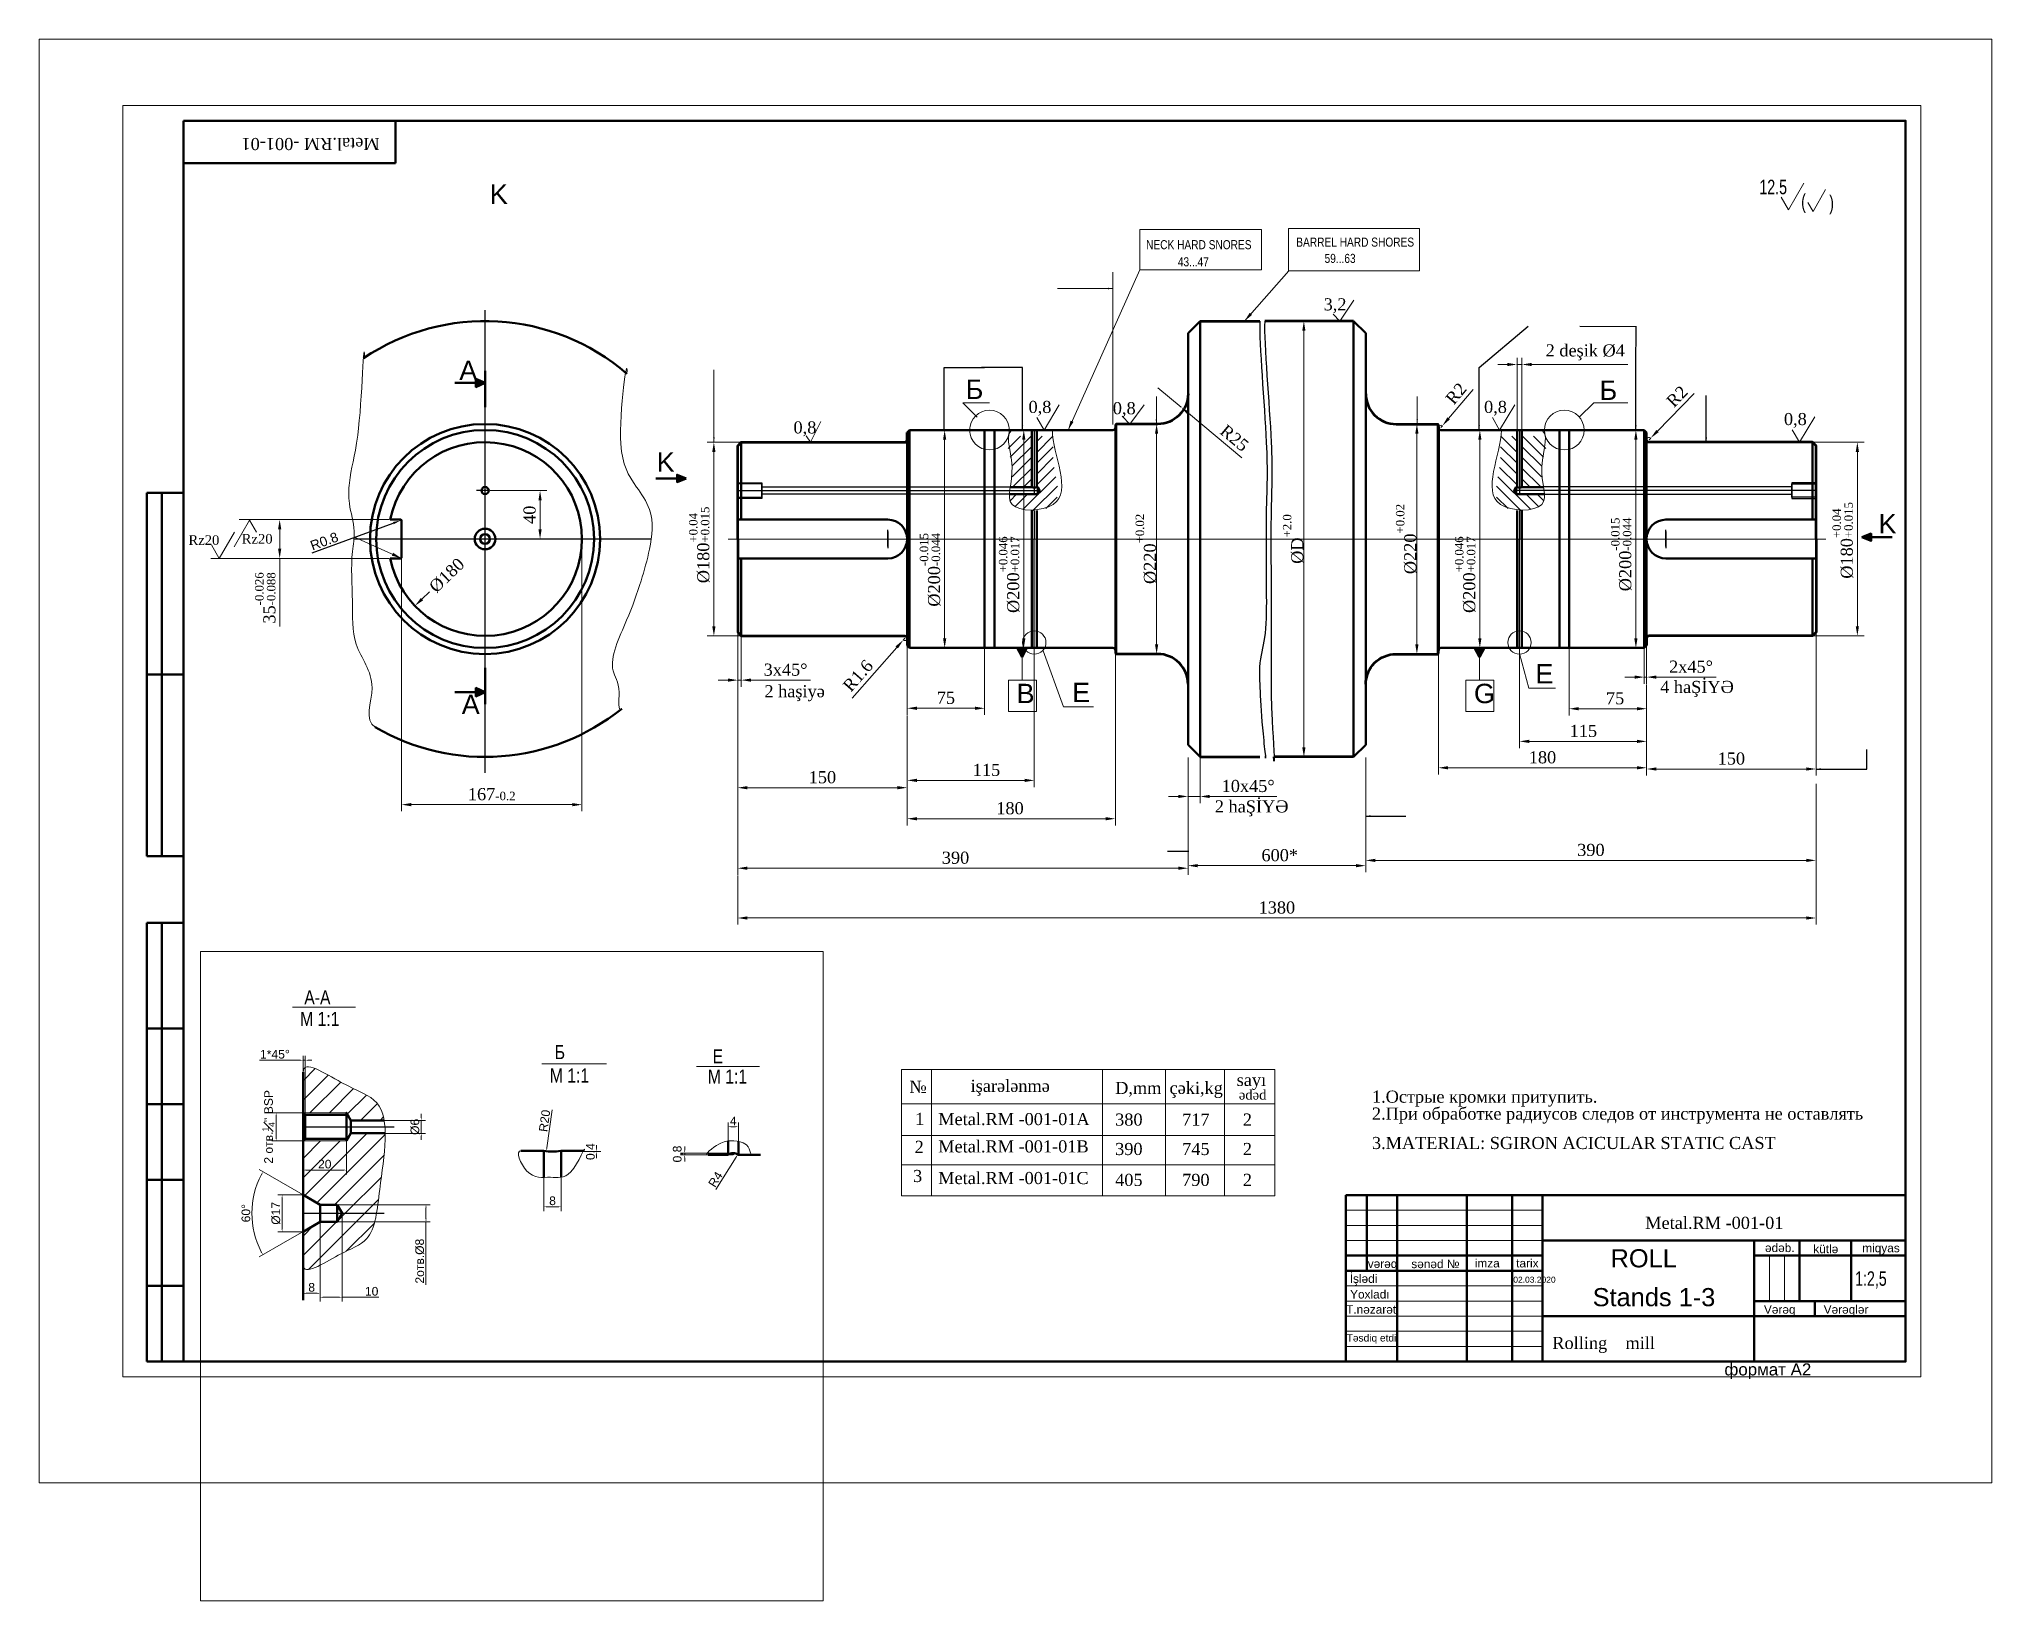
# Paper-space layout 'val' of a CAD drawing. Header units: millimetres. Extents: x -24 to 428, y -71 to 291.
# The model-space entities are those that its viewports show. They can reach past a viewport. Long polylines and large blocks are cut down to what shows.
import ezdxf

# ---------------------------------------------------------------- set-up
doc = ezdxf.new("R2010")
doc.units = ezdxf.units.MM
doc.header["$LTSCALE"] = 3
for name, pattern in [('ACAD_ISO04W100', [30, 24, -3, 0, -3]), ('ACAD_ISO05W100', [33, 24, -3, 0, -3, 0, -3]), ('DASHED2', [9.525, 6.35, -3.175])]:
    doc.linetypes.add(name, pattern=pattern)
for name, color, linetype, lineweight in [('êîíòóðíàÿ', 7, 'Continuous', 53), ('îñåâûå', 101, 'ACAD_ISO04W100', 20), ('контурная', 7, 'Continuous', 50), ('невидимые', 7, 'DASHED2', 25), ('осевые', 1, 'ACAD_ISO04W100', 25), ('размеры', 80, 'ACAD_ISO05W100', 25), ('тонкая', 7, 'Continuous', 20), ('тонкий', 7, 'Continuous', 20)]:
    doc.layers.add(name, color=color, linetype=linetype, lineweight=lineweight)
doc.layers.add('осевая', color=4, linetype='Continuous')
doc.layers.add('построения', color=2, linetype='Continuous', lineweight=25, plot=False)
doc.styles.add('s1v2.5', font='arial.ttf', dxfattribs={"width": 0.7, "height": 2.5})
doc.styles.add('s2.5v4', font='times.ttf', dxfattribs={"height": 10})
doc.styles.add('s3v2.5', font='arial.ttf', dxfattribs={"width": 0.8, "height": 7.5})
doc.styles.add('s4v4', font='arial.ttf', dxfattribs={"height": 16})
doc.styles.get("Standard").update_dxf_attribs({"font": 'arial.ttf'})
doc.dimstyles.new('s1v4', dxfattribs={"dimtxt": 4, "dimasz": 1.5, "dimexe": 2, "dimexo": 0, "dimgap": 0.7, "dimtad": 1, "dimtxsty": 'Standard', "dimcen": 2.5, "dimadec": 0, "dimazin": 0, "dimtfac": 1, "dimtix": 1, "dimtmove": 0, "dimatfit": 3, "dimfxl": 1, "dimlwd": -1, "dimlwe": 20, "dimarcsym": 0})
doc.dimstyles.new('s2.5v4', dxfattribs={"dimtxt": 10, "dimasz": 8, "dimexe": 5.5, "dimexo": 0.5, "dimgap": 3.5, "dimtad": 1, "dimdec": 0, "dimtxsty": 's2.5v4', "dimcen": 2.5, "dimclrd": 256, "dimclre": 1, "dimclrt": 256, "dimadec": 0, "dimazin": 0, "dimtfac": 1, "dimtdec": 0, "dimtmove": 0, "dimatfit": 3, "dimfxl": 1, "dimlwd": -1, "dimlwe": -1, "dimarcsym": 0})
doc.dimstyles.new('s2v4', dxfattribs={"dimtxt": 8, "dimasz": 6, "dimexe": 3, "dimexo": 0, "dimgap": 1.5, "dimtad": 1, "dimtxsty": 'Standard', "dimcen": 2.5, "dimadec": 0, "dimazin": 0, "dimtfac": 1, "dimtmove": 0, "dimatfit": 3, "dimfxl": 1, "dimarcsym": 0})
doc.dimstyles.new('s3v2.5', dxfattribs={"dimtxt": 7.5, "dimasz": 4, "dimexe": 1.25, "dimexo": 0.625, "dimtad": 1, "dimtxsty": 's3v2.5', "dimcen": 1.5, "dimclrd": 6, "dimclre": 256, "dimclrt": 1, "dimadec": 0, "dimazin": 0, "dimtfac": 1, "dimtmove": 0, "dimatfit": 3, "dimfxl": 1, "dimlwd": -1, "dimlwe": -1, "dimarcsym": 0})
pattern_1 = [(45, (11748.1075, 928.484), (-4.49013, 4.49013), [])]

psp = doc.layouts.new('val')

msp = doc.modelspace()

# ---------------------------------------------------------------- texts
at = {"layer": 'контурная', "style": 's4v4'}
for s, p in [('K', (11793.499, 2251.091)), ('A', (11768.328, 2105.518)), ('K', (11931.392, 2029.72)), ('K', (12940.699, 1978.808)), ('E', (12657.281, 1854.869)), ('В', (12228.656, 1838.639)), ('E', (12274.615, 1839.523)), ('G', (12606.505, 1838.639)), ('A', (11770.353, 1829.566))]:
    msp.add_text(s, height=16, dxfattribs=at).set_placement(p)
at = {"layer": 'контурная', "style": 's3v2.5', "width": 0.8}
for s, p in [('A-A', (11836.107, 1105.15)), ('M 1:1', (11834.171, 1095.21)), ('Б', (11951.942, 1079.846)), ('E', (12025.006, 1077.871)), ('М 1:1', (11949.698, 1069.019)), ('M 1:1', (12022.762, 1068.537))]:
    msp.add_text(s, height=6.5, dxfattribs=at).set_placement(p)
at = {"layer": 'тонкая', "style": 's2.5v4'}
msp.add_text('    Metal.RM -001-01', height=10, rotation=180, dxfattribs=at).set_placement((11717.653, 2305.527))
at = {"layer": 'тонкая', "style": 's1v2.5', "width": 0.7}
for s, p in [('12.5', (12842.294, 2259.031)), ('(', (12876.803, 2247.17)), (')', (12899.998, 2246.04)), ('1:2,5', (12921.383, 1357.297))]:
    msp.add_text(s, height=12, dxfattribs=at).set_placement(p)
at = {"layer": 'тонкая'}
for s, height, style, p in [('Rz20', 8, 's2.5v4', (11588.644, 1970.399)), ('Rz20', 8, 's2.5v4', (11544.658, 1969.337)), ('2 haşiyə', 10, 's2.5v4', (12020.405, 1843.492)), ('4 haŞİYƏ', 10, 's2.5v4', (12760.348, 1847.022)), ('2 haŞİYƏ', 10, 's2.5v4', (12392.467, 1748.314)), ('      işarələnmə', 10, 's2.5v4', (12168.094, 1517.486)), ('sayı', 10, 's2.5v4', (12410.52, 1522.397)), ('№', 10, 's2.5v4', (12140.107, 1516.666)), ('D,mm', 10, 's2.5v4', (12310.125, 1515.768)), ('çəki,kg', 10, 's2.5v4', (12355.064, 1515.768)), ('ədəd', 8, 's2.5v4', (12412.287, 1511.137)), ('1.Острые кромки притупить.                                                                                            ', 10, 's2.5v4', (12522.253, 1508.582)), ('1', 10, 's2.5v4', (12144.944, 1490.227)), ('    Metal.RM -001-01A', 10, 's2.5v4', (12148.932, 1490.039)), ('380', 10, 's2.5v4', (12310.125, 1489.633)), ('717', 10, 's2.5v4', (12365.484, 1489.633)), ('2', 10, 's2.5v4', (12415.61, 1489.633)), ('2.При обработке радиусов следов от инструмента не оставлять', 10, 's2.5v4', (12522.253, 1494.582)), ('2', 10, 's2.5v4', (12144.507, 1467.072)), ('    Metal.RM -001-01B', 10, 's2.5v4', (12148.932, 1467.476)), ('390', 10, 's2.5v4', (12310.125, 1465.337)), ('745', 10, 's2.5v4', (12365.484, 1465.337)), ('2', 10, 's2.5v4', (12415.61, 1465.337)), ('3.MATERIAL: SGIRON ACICULAR STATIC CAST', 10, 's2.5v4', (12522.253, 1470.307)), ('3', 10, 's2.5v4', (12143.195, 1443.043)), ('    Metal.RM -001-01C', 10, 's2.5v4', (12148.932, 1441.343)), ('405', 10, 's2.5v4', (12310.125, 1439.81)), ('790', 10, 's2.5v4', (12365.484, 1439.81)), ('2', 10, 's2.5v4', (12415.61, 1439.81)), ('    Metal.RM -001-01', 10, 's2.5v4', (12732.956, 1404.342)), ('ədəb.', 7, 's4v4', (12846.919, 1385.195)), ('kütlə', 7, 's4v4', (12886.807, 1384.27)), ('miqyas', 7, 's4v4', (12927.256, 1385.039)), ('ROLL', 15, 's4v4', (12719.376, 1372.553)), ('vərəq', 7, 's4v4', (12518.793, 1372.069)), ('sənəd №', 7, 's4v4', (12554.764, 1371.904)), ('imza     tarix', 7, 's4v4', (12607.206, 1372.488)), ('İşlədi', 7, 's4v4', (12503.915, 1359.726)), ('02.03.2020', 5, 's4v4', (12639.024, 1359.866)), ('Stands 1-3', 15, 's4v4', (12704.549, 1340.435)), ('Yoxladı', 7, 's4v4', (12504.214, 1346.801)), ('T.nəzarət', 7, 's4v4', (12500.929, 1334.294)), ('Vərəq', 7, 's4v4', (12846.053, 1334.261)), ('Vərəqlər', 7, 's4v4', (12895.403, 1334.261)), ('Təsdiq etdi', 6, 's4v4', (12501.401, 1311.288)), ('Rolling    mill  ', 10, 's2.5v4', (12671.272, 1305.106)), ('формат А2', 10, 's4v4', (12813.412, 1283.241))]:
    msp.add_text(s, height=height, dxfattribs=dict(at, style=style)).set_placement(p)
at = {"layer": 'тонкий', "style": 's3v2.5', "width": 0.8}
for s, p in [('BARREL HARD SHORES', (12459.74, 2215.733)), ('NECK HARD SNORES', (12335.694, 2213.609)), ('43...47', (12361.921, 2199.455)), ('59...63', (12483.132, 2202.286))]:
    msp.add_text(s, height=7.5, dxfattribs=at).set_placement(p)
at = {"layer": 'тонкий'}
for s, height, style, p in [('3,2', 10, 's2.5v4', (12482.347, 2163.085)), ('Б', 16, 's4v4', (12186.623, 2089.859)), ('Б', 16, 's4v4', (12710.192, 2089.114)), ('0,8', 10, 's2.5v4', (12238.582, 2078.324)), ('0,8', 10, 's2.5v4', (12308.204, 2077.29)), ('0,8', 10, 's2.5v4', (12614.865, 2078.324)), ('0,8', 10, 's2.5v4', (12862.58, 2068.324)), ('0,8', 10, 's2.5v4', (12044.426, 2061.413))]:
    msp.add_text(s, height=height, dxfattribs=dict(at, style=style)).set_placement(p)

# ---------------------------------------------------------------- blocks, each defined once
blk = doc.blocks.new('*D48')
at = {"layer": 'Defpoints', "color": 0, "transparency": 16777216}
for p in [(12370.33, 1794.21), (12517.13, 1794.21), (12370.33, 1704.39)]:
    blk.add_point(p, dxfattribs=at)
at = {"layer": 'тонкая', "color": 1, "transparency": 16777216}
for p, q in [((12370.33, 1793.71), (12370.33, 1698.89)), ((12517.13, 1793.71), (12517.13, 1698.89))]:
    blk.add_line(p, q, dxfattribs=at)
at = {"layer": 'тонкая', "transparency": 16777216}
blk.add_line((12509.13, 1704.39), (12378.33, 1704.39), dxfattribs=at)
for points in [[(12378.33, 1705.72), (12378.33, 1703.05), (12370.33, 1704.39)], [(12509.13, 1705.72), (12509.13, 1703.05), (12517.13, 1704.39)]]:
    blk.add_solid(points, dxfattribs=at)
at = {"layer": 'тонкая', "transparency": 16777216, "insert": (12446.1, 1712.97), "char_height": 10, "attachment_point": 5, "style": 's2.5v4'}
blk.add_mtext('600*', dxfattribs=at)
blk = doc.blocks.new('*D60')
at = {"layer": 'Defpoints', "color": 0, "transparency": 16777216}
for p in [(11998.33, 1897.21), (12370.33, 1766.8), (11998.33, 1702.28)]:
    blk.add_point(p, dxfattribs=at)
at = {"layer": 'тонкий', "color": 1, "transparency": 16777216}
for p, q in [((11998.33, 1896.71), (11998.33, 1696.78)), ((12370.33, 1766.3), (12370.33, 1696.78))]:
    blk.add_line(p, q, dxfattribs=at)
at = {"layer": 'тонкий', "transparency": 16777216}
blk.add_line((12362.33, 1702.28), (12006.33, 1702.28), dxfattribs=at)
for points in [[(12006.33, 1703.61), (12006.33, 1700.95), (11998.33, 1702.28)], [(12362.33, 1703.61), (12362.33, 1700.95), (12370.33, 1702.28)]]:
    blk.add_solid(points, dxfattribs=at)
at = {"layer": 'тонкий', "transparency": 16777216, "insert": (12178.28, 1710.88), "char_height": 10, "attachment_point": 5, "style": 's2.5v4'}
blk.add_mtext('390', dxfattribs=at)
blk = doc.blocks.new('*D49')
at = {"layer": 'Defpoints', "color": 0, "transparency": 16777216}
for p in [(12345.33, 2099.21), (12364.54, 2083.2)]:
    blk.add_point(p, dxfattribs=at)
at = {"layer": 'тонкая', "transparency": 16777216}
for p, q in [((12345.33, 2099.21), (12364.54, 2083.2)), ((12414.83, 2041.3), (12370.69, 2078.08))]:
    blk.add_line(p, q, dxfattribs=at)
blk.add_solid([(12371.54, 2079.11), (12369.83, 2077.06), (12364.54, 2083.2)], dxfattribs=at)
at = {"layer": 'тонкая', "transparency": 16777216, "insert": (12408.66, 2057.62), "char_height": 10, "attachment_point": 5, "rotation": 320.19634, "style": 's2.5v4'}
blk.add_mtext('R25', dxfattribs=at)
blk = doc.blocks.new('*D61')
at = {"layer": 'Defpoints', "color": 0, "transparency": 16777216}
for p in [(11978.67, 2054.21), (12001.33, 2054.21), (12007.34, 1894.21)]:
    blk.add_point(p, dxfattribs=at)
at = {"layer": 'тонкая', "color": 1, "transparency": 16777216}
for p, q in [((12000.83, 2054.21), (11973.17, 2054.21)), ((12006.84, 1894.21), (11973.17, 1894.21))]:
    blk.add_line(p, q, dxfattribs=at)
at = {"layer": 'тонкая', "transparency": 16777216}
blk.add_line((11978.67, 1902.21), (11978.67, 2046.21), dxfattribs=at)
for points in [[(11977.33, 2046.21), (11980, 2046.21), (11978.67, 2054.21)], [(11977.33, 1902.21), (11980, 1902.21), (11978.67, 1894.21)]]:
    blk.add_solid(points, dxfattribs=at)
at = {"layer": 'тонкая', "transparency": 16777216, "insert": (11966.7, 1969.36), "char_height": 10, "attachment_point": 5, "rotation": 90, "style": 's2.5v4'}
blk.add_mtext('%%C180{\\H0.7x;\\S+0.04^ +0.015;}', dxfattribs=at)
blk = doc.blocks.new('*D62')
at = {"layer": 'Defpoints', "color": 0, "transparency": 16777216}
for p in [(11847.55, 2029.41), (11731.75, 1919)]:
    blk.add_point(p, dxfattribs=at)
at = {"layer": 'тонкая', "transparency": 16777216}
blk.add_line((11743.76, 1930.45), (11737.54, 1924.52), dxfattribs=at)
blk.add_solid([(11736.62, 1925.49), (11738.46, 1923.56), (11731.75, 1919)], dxfattribs=at)
at = {"layer": 'тонкая', "transparency": 16777216, "insert": (11758.14, 1944.17), "char_height": 10, "attachment_point": 5, "rotation": 43.63463, "style": 's2.5v4'}
blk.add_mtext('%%C180', dxfattribs=at)
blk = doc.blocks.new('*D63')
at = {"layer": 'Defpoints', "color": 0, "transparency": 16777216}
for p in [(11869.65, 1974.21), (11720.65, 1958.81), (11720.65, 1754.78)]:
    blk.add_point(p, dxfattribs=at)
at = {"layer": 'тонкая', "color": 1, "transparency": 16777216}
for p, q in [((11869.65, 1973.71), (11869.65, 1749.28)), ((11720.65, 1958.31), (11720.65, 1749.28))]:
    blk.add_line(p, q, dxfattribs=at)
at = {"layer": 'тонкая', "transparency": 16777216}
blk.add_line((11861.65, 1754.78), (11728.65, 1754.78), dxfattribs=at)
for points in [[(11728.65, 1756.11), (11728.65, 1753.44), (11720.65, 1754.78)], [(11861.65, 1756.11), (11861.65, 1753.44), (11869.65, 1754.78)]]:
    blk.add_solid(points, dxfattribs=at)
at = {"layer": 'тонкая', "transparency": 16777216, "insert": (11795.15, 1763.38), "char_height": 10, "attachment_point": 5, "style": 's2.5v4'}
blk.add_mtext('167{\\H0.7x;\\S^ -0.2;}', dxfattribs=at)
blk = doc.blocks.new('*D64')
at = {"layer": 'Defpoints', "color": 0, "transparency": 16777216}
for p in [(11620, 1990.21), (11711.27, 1990.21), (11711.27, 1958.21)]:
    blk.add_point(p, dxfattribs=at)
at = {"layer": 'тонкая', "color": 1, "transparency": 16777216}
for p, q in [((11710.77, 1990.21), (11614.5, 1990.21)), ((11710.77, 1958.21), (11614.5, 1958.21))]:
    blk.add_line(p, q, dxfattribs=at)
at = {"layer": 'тонкая', "transparency": 16777216}
for p, q in [((11620, 1982.21), (11620, 1966.21)), ((11620, 1958.21), (11620, 1902.01))]:
    blk.add_line(p, q, dxfattribs=at)
for points in [[(11618.67, 1982.21), (11621.33, 1982.21), (11620, 1990.21)], [(11618.67, 1966.21), (11621.33, 1966.21), (11620, 1958.21)]]:
    blk.add_solid(points, dxfattribs=at)
at = {"layer": 'тонкая', "transparency": 16777216, "insert": (11608.12, 1925.53), "char_height": 10, "attachment_point": 5, "rotation": 90, "style": 's2.5v4'}
blk.add_mtext('35{\\H0.7x;\\S-0.026^ -0.088;}', dxfattribs=at)
blk = doc.blocks.new('*D65')
at = {"layer": 'Defpoints', "color": 0, "transparency": 16777216}
for p in [(11793.17, 2014.23), (11835.08, 2014.23), (11816.92, 1974.21)]:
    blk.add_point(p, dxfattribs=at)
at = {"layer": 'тонкая', "color": 1, "transparency": 16777216}
for p, q in [((11793.67, 2014.23), (11840.58, 2014.23)), ((11817.42, 1974.21), (11840.58, 1974.21))]:
    blk.add_line(p, q, dxfattribs=at)
at = {"layer": 'тонкая', "transparency": 16777216}
blk.add_line((11835.08, 1982.21), (11835.08, 2006.23), dxfattribs=at)
for points in [[(11833.74, 2006.23), (11836.41, 2006.23), (11835.08, 2014.23)], [(11833.74, 1982.21), (11836.41, 1982.21), (11835.08, 1974.21)]]:
    blk.add_solid(points, dxfattribs=at)
at = {"layer": 'тонкая', "transparency": 16777216, "insert": (11826.49, 1994.22), "char_height": 10, "attachment_point": 5, "rotation": 90, "style": 's2.5v4'}
blk.add_mtext('40', dxfattribs=at)
blk = doc.blocks.new('*D66')
at = {"layer": 'Defpoints', "color": 0, "transparency": 16777216}
for p in [(12001.33, 1894.21), (11998.33, 1878.16), (12001.33, 1857.64)]:
    blk.add_point(p, dxfattribs=at)
at = {"layer": 'тонкая', "color": 1, "transparency": 16777216}
for p, q in [((12001.33, 1893.71), (12001.33, 1852.14)), ((11998.33, 1877.66), (11998.33, 1852.14))]:
    blk.add_line(p, q, dxfattribs=at)
at = {"layer": 'тонкая', "transparency": 16777216}
for p, q in [((11990.33, 1857.64), (11982.33, 1857.64)), ((11998.33, 1857.64), (12001.33, 1857.64)), ((12009.33, 1857.64), (12058.41, 1857.64))]:
    blk.add_line(p, q, dxfattribs=at)
for points in [[(11990.33, 1858.97), (11990.33, 1856.31), (11998.33, 1857.64)], [(12009.33, 1858.97), (12009.33, 1856.31), (12001.33, 1857.64)]]:
    blk.add_solid(points, dxfattribs=at)
at = {"layer": 'тонкая', "transparency": 16777216, "insert": (12037.87, 1866.23), "char_height": 10, "attachment_point": 5, "style": 's2.5v4'}
blk.add_mtext('3x45%%D', dxfattribs=at)
blk = doc.blocks.new('*D67')
at = {"layer": 'Defpoints', "color": 0, "transparency": 16777216}
for p in [(12135.01, 1890.7), (12136.33, 1892.21)]:
    blk.add_point(p, dxfattribs=at)
at = {"layer": 'тонкая', "transparency": 16777216}
for p, q in [((12136.33, 1892.21), (12135.01, 1890.7)), ((12092.83, 1842.68), (12129.74, 1884.69))]:
    blk.add_line(p, q, dxfattribs=at)
at = {"layer": 'тонкая', "color": 1, "transparency": 16777216}
blk.add_arc((12136.33, 1892.21), 2, 228.70862, 345.67606, dxfattribs=at)
at = {"layer": 'тонкая', "transparency": 16777216}
blk.add_solid([(12128.73, 1885.57), (12130.74, 1883.81), (12135.01, 1890.7)], dxfattribs=at)
at = {"layer": 'тонкая', "transparency": 16777216, "insert": (12097.75, 1861.31), "char_height": 10, "attachment_point": 5, "rotation": 48.70862, "style": 's2.5v4'}
blk.add_mtext('R1.6', dxfattribs=at)
blk = doc.blocks.new('*D68')
at = {"layer": 'Defpoints', "color": 0, "transparency": 16777216}
for p in [(12138.33, 1886.21), (12202.33, 1884.21), (12202.33, 1834.4)]:
    blk.add_point(p, dxfattribs=at)
at = {"layer": 'тонкая', "color": 1, "transparency": 16777216}
for p, q in [((12138.33, 1885.71), (12138.33, 1828.9)), ((12202.33, 1883.71), (12202.33, 1828.9))]:
    blk.add_line(p, q, dxfattribs=at)
at = {"layer": 'тонкая', "transparency": 16777216}
blk.add_line((12146.33, 1834.4), (12194.33, 1834.4), dxfattribs=at)
for points in [[(12146.33, 1835.73), (12146.33, 1833.06), (12138.33, 1834.4)], [(12194.33, 1835.73), (12194.33, 1833.06), (12202.33, 1834.4)]]:
    blk.add_solid(points, dxfattribs=at)
at = {"layer": 'тонкая', "transparency": 16777216, "insert": (12170.33, 1843), "char_height": 10, "attachment_point": 5, "style": 's2.5v4'}
blk.add_mtext('75', dxfattribs=at)
blk = doc.blocks.new('*D69')
at = {"layer": 'Defpoints', "color": 0, "transparency": 16777216}
for p in [(12243.33, 1884.21), (12138.33, 1828.9), (12243.33, 1774.84)]:
    blk.add_point(p, dxfattribs=at)
at = {"layer": 'тонкая', "color": 1, "transparency": 16777216}
for p, q in [((12243.33, 1883.71), (12243.33, 1769.34)), ((12138.33, 1828.4), (12138.33, 1769.34))]:
    blk.add_line(p, q, dxfattribs=at)
at = {"layer": 'тонкая', "transparency": 16777216}
blk.add_line((12146.33, 1774.84), (12235.33, 1774.84), dxfattribs=at)
for points in [[(12146.33, 1776.17), (12146.33, 1773.5), (12138.33, 1774.84)], [(12235.33, 1776.17), (12235.33, 1773.5), (12243.33, 1774.84)]]:
    blk.add_solid(points, dxfattribs=at)
at = {"layer": 'тонкая', "transparency": 16777216, "insert": (12203.84, 1783.42), "char_height": 10, "attachment_point": 5, "style": 's2.5v4'}
blk.add_mtext('115', dxfattribs=at)
blk = doc.blocks.new('*D50')
at = {"layer": 'Defpoints', "color": 0, "transparency": 16777216}
for p in [(12310.33, 1879.71), (12138.33, 1795.89), (12310.33, 1743.16)]:
    blk.add_point(p, dxfattribs=at)
at = {"layer": 'тонкая', "color": 1, "transparency": 16777216}
for p, q in [((12310.33, 1879.21), (12310.33, 1737.66)), ((12138.33, 1795.39), (12138.33, 1737.66))]:
    blk.add_line(p, q, dxfattribs=at)
at = {"layer": 'тонкая', "transparency": 16777216}
blk.add_line((12146.33, 1743.16), (12302.33, 1743.16), dxfattribs=at)
for points in [[(12146.33, 1744.49), (12146.33, 1741.82), (12138.33, 1743.16)], [(12302.33, 1744.49), (12302.33, 1741.82), (12310.33, 1743.16)]]:
    blk.add_solid(points, dxfattribs=at)
at = {"layer": 'тонкая', "transparency": 16777216, "insert": (12223.27, 1751.74), "char_height": 10, "attachment_point": 5, "style": 's2.5v4'}
blk.add_mtext('180', dxfattribs=at)
blk = doc.blocks.new('*D51')
at = {"layer": 'Defpoints', "color": 0, "transparency": 16777216}
for p in [(11998.33, 1768.78), (11998.33, 1768.78), (12138.33, 1768.78)]:
    blk.add_point(p, dxfattribs=at)
at = {"layer": 'тонкая', "color": 1, "transparency": 16777216}
for p, q in [((11998.33, 1769.28), (11998.33, 1774.28)), ((12138.33, 1769.28), (12138.33, 1774.28))]:
    blk.add_line(p, q, dxfattribs=at)
at = {"layer": 'тонкая', "transparency": 16777216}
blk.add_line((12130.33, 1768.78), (12006.33, 1768.78), dxfattribs=at)
for points in [[(12006.33, 1770.11), (12006.33, 1767.45), (11998.33, 1768.78)], [(12130.33, 1770.11), (12130.33, 1767.45), (12138.33, 1768.78)]]:
    blk.add_solid(points, dxfattribs=at)
at = {"layer": 'тонкая', "transparency": 16777216, "insert": (12068.33, 1777.37), "char_height": 10, "attachment_point": 5, "style": 's2.5v4'}
blk.add_mtext('150', dxfattribs=at)
blk = doc.blocks.new('*D70')
at = {"layer": 'Defpoints', "color": 0, "transparency": 16777216}
for p in [(12235.96, 2064.21), (12234.37, 1884.21), (12234.66, 1884.21)]:
    blk.add_point(p, dxfattribs=at)
at = {"layer": 'тонкая', "color": 1, "transparency": 16777216}
for p, q in [((12235.46, 2064.21), (12229.16, 2064.21)), ((12234.87, 1884.21), (12240.16, 1884.21))]:
    blk.add_line(p, q, dxfattribs=at)
at = {"layer": 'тонкая', "transparency": 16777216}
blk.add_line((12234.66, 2056.21), (12234.66, 1892.21), dxfattribs=at)
for points in [[(12233.33, 2056.21), (12236, 2056.21), (12234.66, 2064.21)], [(12233.33, 1892.21), (12236, 1892.21), (12234.66, 1884.21)]]:
    blk.add_solid(points, dxfattribs=at)
at = {"layer": 'тонкая', "transparency": 16777216, "insert": (12222.7, 1944.76), "char_height": 10, "attachment_point": 5, "rotation": 90, "style": 's2.5v4'}
blk.add_mtext('%%C200{\\H0.7x;\\S+0.046^ +0.017;}', dxfattribs=at)
blk = doc.blocks.new('*D71')
at = {"layer": 'Defpoints', "color": 0, "transparency": 16777216}
for p in [(12328.08, 2069.21), (12344.36, 2069.21), (12328.08, 1879.21)]:
    blk.add_point(p, dxfattribs=at)
at = {"layer": 'тонкая', "color": 1, "transparency": 16777216}
for p, q in [((12328.58, 2069.21), (12349.86, 2069.21)), ((12328.58, 1879.21), (12349.86, 1879.21))]:
    blk.add_line(p, q, dxfattribs=at)
at = {"layer": 'тонкая', "transparency": 16777216}
blk.add_line((12344.36, 1887.21), (12344.36, 2061.21), dxfattribs=at)
for points in [[(12343.03, 2061.21), (12345.69, 2061.21), (12344.36, 2069.21)], [(12343.03, 1887.21), (12345.69, 1887.21), (12344.36, 1879.21)]]:
    blk.add_solid(points, dxfattribs=at)
at = {"layer": 'тонкая', "transparency": 16777216, "insert": (12335.64, 1966.05), "char_height": 10, "attachment_point": 5, "rotation": 90, "style": 's2.5v4'}
blk.add_mtext('%%C220{\\H0.7x;\\S+0.02^ ;}', dxfattribs=at)
blk = doc.blocks.new('*D72')
at = {"layer": 'Defpoints', "color": 0, "transparency": 16777216}
for p in [(12169.17, 2064.21), (12169.29, 2064.21), (12169.17, 1884.21)]:
    blk.add_point(p, dxfattribs=at)
at = {"layer": 'тонкая', "color": 1, "transparency": 16777216}
for p, q in [((12169.67, 2064.21), (12174.79, 2064.21)), ((12169.67, 1884.21), (12174.79, 1884.21))]:
    blk.add_line(p, q, dxfattribs=at)
at = {"layer": 'тонкая', "transparency": 16777216}
blk.add_line((12169.29, 1892.21), (12169.29, 2056.21), dxfattribs=at)
for points in [[(12167.96, 2056.21), (12170.62, 2056.21), (12169.29, 2064.21)], [(12167.96, 1892.21), (12170.62, 1892.21), (12169.29, 1884.21)]]:
    blk.add_solid(points, dxfattribs=at)
at = {"layer": 'тонкая', "transparency": 16777216, "insert": (12157.33, 1948.76), "char_height": 10, "attachment_point": 5, "rotation": 90, "style": 's2.5v4'}
blk.add_mtext('%%C200{\\H0.7x;\\S-0.015^ -0.044;}', dxfattribs=at)
blk = doc.blocks.new('*D73')
at = {"layer": 'Defpoints', "color": 0, "transparency": 16777216}
for p in [(11719.49, 1989.4), (11720.05, 1989.61)]:
    blk.add_point(p, dxfattribs=at)
at = {"layer": 'тонкая', "color": 0, "lineweight": -2, "transparency": 16777216}
for p, q in [((11720.05, 1989.61), (11719.49, 1989.4)), ((11646.91, 1962.78), (11713.85, 1987.33))]:
    blk.add_line(p, q, dxfattribs=at)
blk.add_arc((11720.05, 1989.61), 0.6, 90, 200.14207, dxfattribs=at)
at = {"layer": 'тонкая', "color": 0, "transparency": 16777216}
blk.add_solid([(11713.51, 1988.27), (11714.2, 1986.4), (11719.49, 1989.4)], dxfattribs=at)
at = {"layer": 'тонкая', "color": 0, "transparency": 16777216, "insert": (11656.83, 1972.37), "char_height": 8, "attachment_point": 5, "rotation": 20.14207}
blk.add_mtext('R0.8', dxfattribs=at)
blk = doc.blocks.new('*D74')
at = {"layer": 'Defpoints', "color": 0, "transparency": 16777216}
for p in [(12452.46, 2154.21), (12466.03, 2154.21), (12452.46, 1794.21)]:
    blk.add_point(p, dxfattribs=at)
at = {"layer": 'тонкая', "color": 1, "transparency": 16777216}
for p, q in [((12452.96, 2154.21), (12471.53, 2154.21)), ((12452.96, 1794.21), (12471.53, 1794.21))]:
    blk.add_line(p, q, dxfattribs=at)
at = {"layer": 'тонкая', "transparency": 16777216}
blk.add_line((12466.03, 1802.21), (12466.03, 2146.21), dxfattribs=at)
for points in [[(12464.69, 2146.21), (12467.36, 2146.21), (12466.03, 2154.21)], [(12464.69, 1802.21), (12467.36, 1802.21), (12466.03, 1794.21)]]:
    blk.add_solid(points, dxfattribs=at)
at = {"layer": 'тонкая', "transparency": 16777216, "insert": (12457.31, 1974.21), "char_height": 10, "attachment_point": 5, "rotation": 90, "style": 's2.5v4'}
blk.add_mtext('%%CD{\\H0.7x;\\S+2.0^ ;}', dxfattribs=at)
blk = doc.blocks.new('*D75')
at = {"layer": 'Defpoints', "color": 0, "transparency": 16777216}
for p in [(12579.14, 2066.21), (12580.42, 2067.74)]:
    blk.add_point(p, dxfattribs=at)
at = {"layer": 'тонкая', "transparency": 16777216}
for p, q in [((12605.78, 2097.85), (12585.58, 2073.86)), ((12579.14, 2066.21), (12580.42, 2067.74))]:
    blk.add_line(p, q, dxfattribs=at)
at = {"layer": 'тонкая', "color": 1, "transparency": 16777216}
blk.add_arc((12579.14, 2066.21), 2, 49.89856, 165.67606, dxfattribs=at)
at = {"layer": 'тонкая', "transparency": 16777216}
blk.add_solid([(12584.56, 2074.72), (12586.6, 2073), (12580.42, 2067.74)], dxfattribs=at)
at = {"layer": 'тонкая', "transparency": 16777216, "insert": (12591.75, 2094.39), "char_height": 10, "attachment_point": 5, "rotation": 49.89856, "style": 's2.5v4'}
blk.add_mtext('R2', dxfattribs=at)
blk = doc.blocks.new('*D76')
at = {"layer": 'Defpoints', "color": 0, "transparency": 16777216}
for p in [(12642.14, 2118.37), (12642.14, 2064.21), (12646.14, 2064.21)]:
    blk.add_point(p, dxfattribs=at)
at = {"layer": 'тонкая', "color": 1, "transparency": 16777216}
for p, q in [((12642.14, 2064.71), (12642.14, 2123.87)), ((12646.14, 2064.71), (12646.14, 2123.87))]:
    blk.add_line(p, q, dxfattribs=at)
at = {"layer": 'тонкая', "transparency": 16777216}
for p, q in [((12634.14, 2118.37), (12626.14, 2118.37)), ((12642.14, 2118.37), (12646.14, 2118.37)), ((12654.14, 2118.37), (12733.54, 2118.37))]:
    blk.add_line(p, q, dxfattribs=at)
for points in [[(12634.14, 2119.7), (12634.14, 2117.04), (12642.14, 2118.37)], [(12654.14, 2119.7), (12654.14, 2117.04), (12646.14, 2118.37)]]:
    blk.add_solid(points, dxfattribs=at)
at = {"layer": 'тонкая', "transparency": 16777216, "insert": (12698.47, 2128.4), "char_height": 10, "attachment_point": 5, "style": 's2.5v4'}
blk.add_mtext('2 de{\\fTimes New Roman|b0|i0|c238|p18;şik }%%C4', dxfattribs=at)
blk = doc.blocks.new('*D77')
at = {"layer": 'Defpoints', "color": 0, "transparency": 16777216}
for p in [(12559.38, 2069.21), (12559.38, 2069.21), (12559.38, 1879.21)]:
    blk.add_point(p, dxfattribs=at)
at = {"layer": 'тонкая', "color": 1, "transparency": 16777216}
for p, q in [((12558.88, 2069.21), (12553.88, 2069.21)), ((12558.88, 1879.21), (12553.88, 1879.21))]:
    blk.add_line(p, q, dxfattribs=at)
at = {"layer": 'тонкая', "transparency": 16777216}
blk.add_line((12559.38, 1887.21), (12559.38, 2061.21), dxfattribs=at)
for points in [[(12558.05, 2061.21), (12560.72, 2061.21), (12559.38, 2069.21)], [(12558.05, 1887.21), (12560.72, 1887.21), (12559.38, 1879.21)]]:
    blk.add_solid(points, dxfattribs=at)
at = {"layer": 'тонкая', "transparency": 16777216, "insert": (12550.67, 1974.21), "char_height": 10, "attachment_point": 5, "rotation": 90, "style": 's2.5v4'}
blk.add_mtext('%%C220{\\H0.7x;\\S+0.02^ ;}', dxfattribs=at)
blk = doc.blocks.new('*D52')
at = {"layer": 'Defpoints', "color": 0, "transparency": 16777216}
for p in [(12612.67, 2064.21), (12611.1, 1884.21), (12611.39, 1884.21)]:
    blk.add_point(p, dxfattribs=at)
at = {"layer": 'тонкая', "color": 1, "transparency": 16777216}
for p, q in [((12612.17, 2064.21), (12605.89, 2064.21)), ((12611.6, 1884.21), (12616.89, 1884.21))]:
    blk.add_line(p, q, dxfattribs=at)
at = {"layer": 'тонкая', "transparency": 16777216}
blk.add_line((12611.39, 2056.21), (12611.39, 1892.21), dxfattribs=at)
for points in [[(12610.06, 2056.21), (12612.73, 2056.21), (12611.39, 2064.21)], [(12610.06, 1892.21), (12612.73, 1892.21), (12611.39, 1884.21)]]:
    blk.add_solid(points, dxfattribs=at)
at = {"layer": 'тонкая', "transparency": 16777216, "insert": (12599.43, 1944.76), "char_height": 10, "attachment_point": 5, "rotation": 90, "style": 's2.5v4'}
blk.add_mtext('%%C200{\\H0.7x;\\S+0.046^ +0.017;}', dxfattribs=at)
blk = doc.blocks.new('*D53')
at = {"layer": 'Defpoints', "color": 0, "transparency": 16777216}
for p in [(12723.84, 2064.21), (12740.27, 2064.21), (12723.84, 1884.21)]:
    blk.add_point(p, dxfattribs=at)
at = {"layer": 'тонкая', "color": 1, "transparency": 16777216}
for p, q in [((12724.34, 2064.21), (12745.77, 2064.21)), ((12724.34, 1884.21), (12745.77, 1884.21))]:
    blk.add_line(p, q, dxfattribs=at)
at = {"layer": 'тонкая', "transparency": 16777216}
blk.add_line((12740.27, 1892.21), (12740.27, 2056.21), dxfattribs=at)
for points in [[(12738.94, 2056.21), (12741.61, 2056.21), (12740.27, 2064.21)], [(12738.94, 1892.21), (12741.61, 1892.21), (12740.27, 1884.21)]]:
    blk.add_solid(points, dxfattribs=at)
at = {"layer": 'тонкая', "transparency": 16777216, "insert": (12728.31, 1961.48), "char_height": 10, "attachment_point": 5, "rotation": 90, "style": 's2.5v4'}
blk.add_mtext('%%C200{\\H0.7x;\\S-0.015^ -0.044;}', dxfattribs=at)
blk = doc.blocks.new('*D54')
at = {"layer": 'Defpoints', "color": 0, "transparency": 16777216}
for p in [(12885.63, 2054.21), (12885.63, 1894.21), (12923.23, 1894.21)]:
    blk.add_point(p, dxfattribs=at)
at = {"layer": 'тонкая', "color": 1, "transparency": 16777216}
for p, q in [((12886.13, 2054.21), (12928.73, 2054.21)), ((12886.13, 1894.21), (12928.73, 1894.21))]:
    blk.add_line(p, q, dxfattribs=at)
at = {"layer": 'тонкая', "transparency": 16777216}
blk.add_line((12923.23, 2046.21), (12923.23, 1902.21), dxfattribs=at)
for points in [[(12921.9, 2046.21), (12924.56, 2046.21), (12923.23, 2054.21)], [(12921.9, 1902.21), (12924.56, 1902.21), (12923.23, 1894.21)]]:
    blk.add_solid(points, dxfattribs=at)
at = {"layer": 'тонкая', "transparency": 16777216, "insert": (12911.27, 1973.07), "char_height": 10, "attachment_point": 5, "rotation": 90, "style": 's2.5v4'}
blk.add_mtext('%%C180{\\H0.7x;\\S+0.04^ +0.015;}', dxfattribs=at)
blk = doc.blocks.new('*D78')
at = {"layer": 'Defpoints', "color": 0, "transparency": 16777216}
for p in [(12747.14, 1884.21), (12749.14, 1886.21), (12749.14, 1860.14)]:
    blk.add_point(p, dxfattribs=at)
at = {"layer": 'тонкая', "color": 1, "transparency": 16777216}
for p, q in [((12747.14, 1883.71), (12747.14, 1854.64)), ((12749.14, 1885.71), (12749.14, 1854.64))]:
    blk.add_line(p, q, dxfattribs=at)
at = {"layer": 'тонкая', "transparency": 16777216}
for p, q in [((12739.14, 1860.14), (12731.14, 1860.14)), ((12747.14, 1860.14), (12749.14, 1860.14)), ((12757.14, 1860.14), (12806.49, 1860.14))]:
    blk.add_line(p, q, dxfattribs=at)
for points in [[(12739.14, 1861.47), (12739.14, 1858.81), (12747.14, 1860.14)], [(12757.14, 1861.47), (12757.14, 1858.81), (12749.14, 1860.14)]]:
    blk.add_solid(points, dxfattribs=at)
at = {"layer": 'тонкая', "transparency": 16777216, "insert": (12785.81, 1868.73), "char_height": 10, "attachment_point": 5, "style": 's2.5v4'}
blk.add_mtext('2x45%%D', dxfattribs=at)
blk = doc.blocks.new('*D79')
at = {"layer": 'Defpoints', "color": 0, "transparency": 16777216}
for p in [(12889.13, 1897.21), (12749.14, 1854.64), (12749.14, 1784.23)]:
    blk.add_point(p, dxfattribs=at)
at = {"layer": 'тонкая', "color": 1, "transparency": 16777216}
for p, q in [((12889.13, 1896.71), (12889.13, 1778.73)), ((12749.14, 1854.14), (12749.14, 1778.73))]:
    blk.add_line(p, q, dxfattribs=at)
at = {"layer": 'тонкая', "transparency": 16777216}
blk.add_line((12881.13, 1784.23), (12757.14, 1784.23), dxfattribs=at)
for points in [[(12757.14, 1785.56), (12757.14, 1782.89), (12749.14, 1784.23)], [(12881.13, 1785.56), (12881.13, 1782.89), (12889.13, 1784.23)]]:
    blk.add_solid(points, dxfattribs=at)
at = {"layer": 'тонкая', "transparency": 16777216, "insert": (12819.13, 1792.81), "char_height": 10, "attachment_point": 5, "style": 's2.5v4'}
blk.add_mtext('150', dxfattribs=at)
blk = doc.blocks.new('*D80')
at = {"layer": 'Defpoints', "color": 0, "transparency": 16777216}
for p in [(12685.14, 1884.21), (12749.14, 1834.02), (12749.14, 1784.23)]:
    blk.add_point(p, dxfattribs=at)
at = {"layer": 'тонкая', "color": 1, "transparency": 16777216}
for p, q in [((12685.14, 1883.71), (12685.14, 1828.52)), ((12749.14, 1784.73), (12749.14, 1839.52))]:
    blk.add_line(p, q, dxfattribs=at)
at = {"layer": 'тонкая', "transparency": 16777216}
blk.add_line((12693.14, 1834.02), (12741.14, 1834.02), dxfattribs=at)
for points in [[(12693.14, 1835.36), (12693.14, 1832.69), (12685.14, 1834.02)], [(12741.14, 1835.36), (12741.14, 1832.69), (12749.14, 1834.02)]]:
    blk.add_solid(points, dxfattribs=at)
at = {"layer": 'тонкая', "transparency": 16777216, "insert": (12723.11, 1842.62), "char_height": 10, "attachment_point": 5, "style": 's2.5v4'}
blk.add_mtext('75', dxfattribs=at)
blk = doc.blocks.new('*D55')
at = {"layer": 'Defpoints', "color": 0, "transparency": 16777216}
for p in [(12644.14, 1884.21), (12749.14, 1807.05), (12749.14, 1784.23)]:
    blk.add_point(p, dxfattribs=at)
at = {"layer": 'тонкая', "color": 1, "transparency": 16777216}
for p, q in [((12644.14, 1883.71), (12644.14, 1801.55)), ((12749.14, 1784.73), (12749.14, 1812.55))]:
    blk.add_line(p, q, dxfattribs=at)
at = {"layer": 'тонкая', "transparency": 16777216}
blk.add_line((12652.14, 1807.05), (12741.14, 1807.05), dxfattribs=at)
for points in [[(12652.14, 1808.38), (12652.14, 1805.72), (12644.14, 1807.05)], [(12741.14, 1808.38), (12741.14, 1805.72), (12749.14, 1807.05)]]:
    blk.add_solid(points, dxfattribs=at)
at = {"layer": 'тонкая', "transparency": 16777216, "insert": (12696.92, 1815.64), "char_height": 10, "attachment_point": 5, "style": 's2.5v4'}
blk.add_mtext('115', dxfattribs=at)
blk = doc.blocks.new('*D56')
at = {"layer": 'Defpoints', "color": 0, "transparency": 16777216}
for p in [(12889.13, 1772.45), (12517.13, 1739.9), (12889.13, 1708.73)]:
    blk.add_point(p, dxfattribs=at)
at = {"layer": 'тонкая', "color": 1, "transparency": 16777216}
for p, q in [((12889.13, 1771.95), (12889.13, 1703.23)), ((12517.13, 1739.4), (12517.13, 1703.23))]:
    blk.add_line(p, q, dxfattribs=at)
at = {"layer": 'тонкая', "transparency": 16777216}
blk.add_line((12525.13, 1708.73), (12881.13, 1708.73), dxfattribs=at)
for points in [[(12525.13, 1710.07), (12525.13, 1707.4), (12517.13, 1708.73)], [(12881.13, 1710.07), (12881.13, 1707.4), (12889.13, 1708.73)]]:
    blk.add_solid(points, dxfattribs=at)
at = {"layer": 'тонкая', "transparency": 16777216, "insert": (12703.13, 1717.33), "char_height": 10, "attachment_point": 5, "style": 's2.5v4'}
blk.add_mtext('390', dxfattribs=at)
blk = doc.blocks.new('*D57')
at = {"layer": 'Defpoints', "color": 0, "transparency": 16777216}
for p in [(12889.13, 1703.23), (11998.33, 1696.78), (11998.33, 1661.15)]:
    blk.add_point(p, dxfattribs=at)
at = {"layer": 'тонкая', "color": 1, "transparency": 16777216}
for p, q in [((12889.13, 1702.73), (12889.13, 1655.65)), ((11998.33, 1696.28), (11998.33, 1655.65))]:
    blk.add_line(p, q, dxfattribs=at)
at = {"layer": 'тонкая', "transparency": 16777216}
blk.add_line((12881.13, 1661.15), (12006.33, 1661.15), dxfattribs=at)
for points in [[(12006.33, 1662.49), (12006.33, 1659.82), (11998.33, 1661.15)], [(12881.13, 1662.49), (12881.13, 1659.82), (12889.13, 1661.15)]]:
    blk.add_solid(points, dxfattribs=at)
at = {"layer": 'тонкая', "transparency": 16777216, "insert": (12443.73, 1669.74), "char_height": 10, "attachment_point": 5, "style": 's2.5v4'}
blk.add_mtext('1380', dxfattribs=at)
blk = doc.blocks.new('*D58')
at = {"layer": 'Defpoints', "color": 0, "transparency": 16777216}
for p in [(12577.14, 1879.71), (12749.14, 1797.86), (12749.14, 1785.23)]:
    blk.add_point(p, dxfattribs=at)
at = {"layer": 'тонкая', "color": 1, "transparency": 16777216}
for p, q in [((12577.14, 1879.21), (12577.14, 1779.73)), ((12749.14, 1797.36), (12749.14, 1779.73))]:
    blk.add_line(p, q, dxfattribs=at)
at = {"layer": 'тонкая', "transparency": 16777216}
blk.add_line((12585.14, 1785.23), (12741.14, 1785.23), dxfattribs=at)
for points in [[(12585.14, 1786.56), (12585.14, 1783.9), (12577.14, 1785.23)], [(12741.14, 1786.56), (12741.14, 1783.9), (12749.14, 1785.23)]]:
    blk.add_solid(points, dxfattribs=at)
at = {"layer": 'тонкая', "transparency": 16777216, "insert": (12663.14, 1793.82), "char_height": 10, "attachment_point": 5, "style": 's2.5v4'}
blk.add_mtext('180', dxfattribs=at)
blk = doc.blocks.new('*D81')
at = {"layer": 'Defpoints', "color": 0, "transparency": 16777216}
for p in [(12751.14, 2056.21), (12752.53, 2057.64)]:
    blk.add_point(p, dxfattribs=at)
at = {"layer": 'тонкая', "transparency": 16777216}
for p, q in [((12788.53, 2094.46), (12758.13, 2063.36)), ((12751.14, 2056.21), (12752.53, 2057.64))]:
    blk.add_line(p, q, dxfattribs=at)
at = {"layer": 'тонкая', "color": 1, "transparency": 16777216}
blk.add_arc((12751.14, 2056.21), 2, 45.65154, 165.67606, dxfattribs=at)
at = {"layer": 'тонкая', "transparency": 16777216}
blk.add_solid([(12757.17, 2064.29), (12759.08, 2062.43), (12752.53, 2057.64)], dxfattribs=at)
at = {"layer": 'тонкая', "transparency": 16777216, "insert": (12774.28, 2092.05), "char_height": 10, "attachment_point": 5, "rotation": 45.65154, "style": 's2.5v4'}
blk.add_mtext('R2', dxfattribs=at)
blk = doc.blocks.new('*D82')
at = {"layer": 'Defpoints', "color": 0, "transparency": 16777216}
for p in [(11869.61, 1051.51), (11869.61, 1045.51), (11890.19, 1045.51)]:
    blk.add_point(p, dxfattribs=at)
at = {"layer": 'тонкая', "color": 0, "lineweight": 20, "transparency": 16777216}
for p, q in [((11869.61, 1051.51), (11892.19, 1051.51)), ((11869.61, 1045.51), (11892.19, 1045.51))]:
    blk.add_line(p, q, dxfattribs=at)
at = {"layer": 'тонкая', "color": 0, "transparency": 16777216}
for p, q in [((11890.19, 1053.01), (11890.19, 1054.51)), ((11890.19, 1051.51), (11890.19, 1045.51)), ((11890.19, 1044.01), (11890.19, 1042.51))]:
    blk.add_line(p, q, dxfattribs=at)
for points in [[(11889.94, 1053.01), (11890.44, 1053.01), (11890.19, 1051.51)], [(11889.94, 1044.01), (11890.44, 1044.01), (11890.19, 1045.51)]]:
    blk.add_solid(points, dxfattribs=at)
at = {"layer": 'тонкая', "color": 0, "transparency": 16777216, "insert": (11887.33, 1048.51), "char_height": 4, "attachment_point": 5, "rotation": 90}
blk.add_mtext('%%c6', dxfattribs=at)
blk = doc.blocks.new('*D83')
at = {"layer": 'Defpoints', "color": 0, "transparency": 16777216}
for p in [(11835.56, 1017.01), (11825.85, 1000.01), (11835.56, 1000.01)]:
    blk.add_point(p, dxfattribs=at)
at = {"layer": 'тонкая', "color": 0, "lineweight": 20, "transparency": 16777216}
for p, q in [((11835.56, 1017.01), (11823.85, 1017.01)), ((11835.56, 1000.01), (11823.85, 1000.01))]:
    blk.add_line(p, q, dxfattribs=at)
at = {"layer": 'тонкая', "color": 0, "transparency": 16777216}
blk.add_line((11825.85, 1015.51), (11825.85, 1001.51), dxfattribs=at)
for points in [[(11825.6, 1015.51), (11826.1, 1015.51), (11825.85, 1017.01)], [(11825.6, 1001.51), (11826.1, 1001.51), (11825.85, 1000.01)]]:
    blk.add_solid(points, dxfattribs=at)
at = {"layer": 'тонкая', "color": 0, "transparency": 16777216, "insert": (11822.99, 1008.51), "char_height": 4, "attachment_point": 5, "rotation": 90}
blk.add_mtext('%%c17', dxfattribs=at)
blk = doc.blocks.new('*D84')
at = {"layer": 'Defpoints', "color": 0, "transparency": 16777216}
for p in [(11825.38, 1022.89), (11812.45, 1015.21), (11835.56, 1017.01), (11843.46, 1004.51), (11826.44, 994.8)]:
    blk.add_point(p, dxfattribs=at)
at = {"layer": 'тонкая', "color": 0, "lineweight": 20, "transparency": 16777216}
for p, q in [((11825.38, 1022.89), (11815.28, 1028.72)), ((11826.44, 994.8), (11815.17, 988.38))]:
    blk.add_line(p, q, dxfattribs=at)
at = {"layer": 'тонкая', "color": 0, "transparency": 16777216}
blk.add_arc((11850.38, 1008.46), 38.53, 152.2307, 207.46319, dxfattribs=at)
for points in [[(11816.07, 1026.53), (11816.51, 1026.29), (11817.01, 1027.72)], [(11816.41, 990.81), (11815.97, 990.57), (11816.91, 989.37)]]:
    blk.add_solid(points, dxfattribs=at)
at = {"layer": 'тонкая', "color": 0, "transparency": 16777216, "insert": (11809.11, 1008.57), "char_height": 4, "attachment_point": 5, "rotation": 89.84695}
blk.add_mtext('60°', dxfattribs=at)
blk = doc.blocks.new('*D85')
at = {"layer": 'Defpoints', "color": 0, "transparency": 16777216}
for p in [(11835.56, 1042.01), (11855.56, 1042.01), (11835.56, 1028.51)]:
    blk.add_point(p, dxfattribs=at)
at = {"layer": 'тонкая', "color": 0, "lineweight": 20, "transparency": 16777216}
for p, q in [((11835.56, 1042.01), (11835.56, 1026.51)), ((11855.56, 1042.01), (11855.56, 1026.51))]:
    blk.add_line(p, q, dxfattribs=at)
at = {"layer": 'тонкая', "color": 0, "transparency": 16777216}
blk.add_line((11854.06, 1028.51), (11837.06, 1028.51), dxfattribs=at)
for points in [[(11837.06, 1028.76), (11837.06, 1028.26), (11835.56, 1028.51)], [(11854.06, 1028.76), (11854.06, 1028.26), (11855.56, 1028.51)]]:
    blk.add_solid(points, dxfattribs=at)
at = {"layer": 'тонкая', "color": 0, "transparency": 16777216, "insert": (11845.56, 1031.25), "char_height": 4, "attachment_point": 5}
blk.add_mtext('20', dxfattribs=at)
blk = doc.blocks.new('*D59')
at = {"layer": 'Defpoints', "color": 0, "transparency": 16777216}
for p in [(11835.56, 1004.51), (11843.46, 1004.51), (11835.56, 971.51)]:
    blk.add_point(p, dxfattribs=at)
at = {"layer": 'тонкая', "color": 0, "lineweight": 20, "transparency": 16777216}
for p, q in [((11835.56, 1004.51), (11835.56, 969.51)), ((11843.46, 1004.51), (11843.46, 969.51))]:
    blk.add_line(p, q, dxfattribs=at)
at = {"layer": 'тонкая', "color": 0, "transparency": 16777216}
blk.add_line((11841.96, 971.51), (11837.06, 971.51), dxfattribs=at)
for points in [[(11837.06, 971.76), (11837.06, 971.26), (11835.56, 971.51)], [(11841.96, 971.76), (11841.96, 971.26), (11843.46, 971.51)]]:
    blk.add_solid(points, dxfattribs=at)
at = {"layer": 'тонкая', "color": 0, "transparency": 16777216, "insert": (11839.51, 974.25), "char_height": 4, "attachment_point": 5}
blk.add_mtext('8', dxfattribs=at)
blk = doc.blocks.new('*D86')
at = {"layer": 'Defpoints', "color": 0, "transparency": 16777216}
for p in [(11843.46, 1008.51), (11853.56, 1008.51), (11843.46, 969.69)]:
    blk.add_point(p, dxfattribs=at)
at = {"layer": 'тонкая', "color": 0, "lineweight": 20, "transparency": 16777216}
for p, q in [((11843.46, 1008.51), (11843.46, 967.69)), ((11853.56, 1008.51), (11853.56, 967.69))]:
    blk.add_line(p, q, dxfattribs=at)
at = {"layer": 'тонкая', "color": 0, "transparency": 16777216}
for p, q in [((11844.96, 969.69), (11852.06, 969.69)), ((11853.56, 969.69), (11870.63, 969.69))]:
    blk.add_line(p, q, dxfattribs=at)
for points in [[(11844.96, 969.94), (11844.96, 969.44), (11843.46, 969.69)], [(11852.06, 969.94), (11852.06, 969.44), (11853.56, 969.69)]]:
    blk.add_solid(points, dxfattribs=at)
at = {"layer": 'тонкая', "color": 0, "transparency": 16777216, "insert": (11867.26, 972.43), "char_height": 4, "attachment_point": 5}
blk.add_mtext('10', dxfattribs=at)
blk = doc.blocks.new('*D87')
at = {"layer": 'Defpoints', "color": 0, "transparency": 16777216}
for p in [(11850.1, 1012.51), (11850.1, 1004.51), (11892.4, 1004.51)]:
    blk.add_point(p, dxfattribs=at)
at = {"layer": 'тонкая', "color": 0, "lineweight": 20, "transparency": 16777216}
for p, q in [((11850.1, 1012.51), (11894.4, 1012.51)), ((11850.1, 1004.51), (11894.4, 1004.51))]:
    blk.add_line(p, q, dxfattribs=at)
at = {"layer": 'тонкая', "color": 0, "transparency": 16777216}
for p, q in [((11892.4, 1011.01), (11892.4, 1006.01)), ((11892.4, 1004.51), (11892.4, 975.5))]:
    blk.add_line(p, q, dxfattribs=at)
for points in [[(11892.15, 1011.01), (11892.65, 1011.01), (11892.4, 1012.51)], [(11892.15, 1006.01), (11892.65, 1006.01), (11892.4, 1004.51)]]:
    blk.add_solid(points, dxfattribs=at)
at = {"layer": 'тонкая', "color": 0, "transparency": 16777216, "insert": (11889.54, 986.38), "char_height": 4, "attachment_point": 5, "rotation": 90}
blk.add_mtext('2{\\fArial|b0|i0|c204|p34;отв}.%%c8', dxfattribs=at)
blk = doc.blocks.new('*D88')
at = {"layer": 'Defpoints', "color": 0, "transparency": 16777216}
for p in [(11838.71, 1055.01), (11823.09, 1042.01), (11838.71, 1042.01)]:
    blk.add_point(p, dxfattribs=at)
at = {"layer": 'тонкая', "color": 0, "lineweight": 20, "transparency": 16777216}
for p, q in [((11838.71, 1055.01), (11821.09, 1055.01)), ((11838.71, 1042.01), (11821.09, 1042.01))]:
    blk.add_line(p, q, dxfattribs=at)
at = {"layer": 'тонкая', "color": 0, "transparency": 16777216}
blk.add_line((11823.09, 1053.51), (11823.09, 1043.51), dxfattribs=at)
for points in [[(11822.84, 1053.51), (11823.34, 1053.51), (11823.09, 1055.01)], [(11822.84, 1043.51), (11823.34, 1043.51), (11823.09, 1042.01)]]:
    blk.add_solid(points, dxfattribs=at)
at = {"layer": 'тонкая', "color": 0, "transparency": 16777216, "insert": (11819.55, 1048.51), "char_height": 4, "attachment_point": 5, "rotation": 90}
blk.add_mtext("\\A1;2 {\\fArial|b0|i0|c204|p34;отв}.{\\H0.7x;\\S1#4;}'' BSP", dxfattribs=at)
blk = doc.blocks.new('*D89')
at = {"layer": 'Defpoints', "color": 0, "transparency": 16777216}
for p in [(11835.56, 1079.33), (11835.56, 1052.68), (11836.56, 1052.68)]:
    blk.add_point(p, dxfattribs=at)
at = {"layer": 'тонкая', "color": 0, "transparency": 16777216}
for p, q in [((11834.06, 1079.33), (11815.41, 1079.33)), ((11836.56, 1079.33), (11835.56, 1079.33)), ((11838.06, 1079.33), (11839.56, 1079.33))]:
    blk.add_line(p, q, dxfattribs=at)
at = {"layer": 'тонкая', "color": 0, "lineweight": 20, "transparency": 16777216}
for p, q in [((11835.56, 1052.68), (11835.56, 1081.33)), ((11836.56, 1052.68), (11836.56, 1081.33))]:
    blk.add_line(p, q, dxfattribs=at)
at = {"layer": 'тонкая', "color": 0, "transparency": 16777216}
for points in [[(11834.06, 1079.58), (11834.06, 1079.08), (11835.56, 1079.33)], [(11838.06, 1079.58), (11838.06, 1079.08), (11836.56, 1079.33)]]:
    blk.add_solid(points, dxfattribs=at)
at = {"layer": 'тонкая', "color": 0, "transparency": 16777216, "insert": (11822.49, 1082.07), "char_height": 4, "attachment_point": 5}
blk.add_mtext('1*45°', dxfattribs=at)
blk = doc.blocks.new('*D90')
at = {"layer": 'Defpoints', "color": 0, "transparency": 16777216}
for p in [(12034.55, 1032.35), (12036.67, 1035.75)]:
    blk.add_point(p, dxfattribs=at)
at = {"layer": 'тонкая', "color": 0, "transparency": 16777216}
blk.add_line((12026.52, 1019.47), (12035.88, 1034.48), dxfattribs=at)
blk.add_solid([(12035.66, 1034.61), (12036.09, 1034.34), (12036.67, 1035.75)], dxfattribs=at)
at = {"layer": 'тонкая', "color": 0, "transparency": 16777216, "insert": (12026.3, 1024.22), "char_height": 4, "attachment_point": 5, "rotation": 58.05905}
blk.add_mtext('R4', dxfattribs=at)
blk = doc.blocks.new('*D91')
at = {"layer": 'Defpoints', "color": 0, "transparency": 16777216}
for p in [(12036.95, 1048.57), (12032.15, 1040.26), (12036.95, 1040.26)]:
    blk.add_point(p, dxfattribs=at)
at = {"layer": 'тонкая', "color": 0, "lineweight": 20, "transparency": 16777216}
for p, q in [((12032.15, 1040.26), (12032.15, 1050.57)), ((12036.95, 1040.26), (12036.95, 1050.57))]:
    blk.add_line(p, q, dxfattribs=at)
at = {"layer": 'тонкая', "color": 0, "transparency": 16777216}
blk.add_line((12033.65, 1048.57), (12035.45, 1048.57), dxfattribs=at)
for points in [[(12033.65, 1048.82), (12033.65, 1048.32), (12032.15, 1048.57)], [(12035.45, 1048.82), (12035.45, 1048.32), (12036.95, 1048.57)]]:
    blk.add_solid(points, dxfattribs=at)
at = {"layer": 'тонкая', "color": 0, "transparency": 16777216, "insert": (12034.55, 1051.27), "char_height": 4, "attachment_point": 5}
blk.add_mtext('4', dxfattribs=at)
blk = doc.blocks.new('*D92')
at = {"layer": 'Defpoints', "color": 0, "transparency": 16777216}
for p in [(12012.08, 1036.35), (12034.55, 1036.35), (12034.55, 1035.55)]:
    blk.add_point(p, dxfattribs=at)
at = {"layer": 'тонкая', "color": 0, "transparency": 16777216}
for p, q in [((12012.08, 1037.85), (12012.08, 1039.35)), ((12012.08, 1035.55), (12012.08, 1036.35)), ((12012.08, 1034.05), (12012.08, 1032.55))]:
    blk.add_line(p, q, dxfattribs=at)
at = {"layer": 'тонкая', "color": 0, "lineweight": 20, "transparency": 16777216}
for p, q in [((12034.55, 1036.35), (12010.08, 1036.35)), ((12034.55, 1035.55), (12010.08, 1035.55))]:
    blk.add_line(p, q, dxfattribs=at)
at = {"layer": 'тонкая', "color": 0, "transparency": 16777216}
for points in [[(12011.83, 1037.85), (12012.33, 1037.85), (12012.08, 1036.35)], [(12011.83, 1034.05), (12012.33, 1034.05), (12012.08, 1035.55)]]:
    blk.add_solid(points, dxfattribs=at)
at = {"layer": 'тонкая', "color": 0, "transparency": 16777216, "insert": (12008.98, 1035.95), "char_height": 4, "attachment_point": 5, "rotation": 90}
blk.add_mtext('0,8', dxfattribs=at)
blk = doc.blocks.new('*D93')
at = {"layer": 'Defpoints', "color": 0, "transparency": 16777216}
for p in [(11950.82, 1037.06), (11950.82, 1037.06), (11971.21, 1037.06)]:
    blk.add_point(p, dxfattribs=at)
at = {"layer": 'тонкая', "color": 0, "transparency": 16777216}
for p, q in [((11971.21, 1038.56), (11971.21, 1040.06)), ((11971.21, 1035.56), (11971.21, 1034.06))]:
    blk.add_line(p, q, dxfattribs=at)
at = {"layer": 'тонкая', "color": 0, "lineweight": 20, "transparency": 16777216}
blk.add_line((11950.82, 1037.06), (11973.21, 1037.06), dxfattribs=at)
blk.add_line((11950.82, 1037.06), (11973.21, 1037.06), dxfattribs=at)
at = {"layer": 'тонкая', "color": 0, "transparency": 16777216}
for points in [[(11970.96, 1038.56), (11971.46, 1038.56), (11971.21, 1037.06)], [(11970.96, 1035.56), (11971.46, 1035.56), (11971.21, 1037.06)]]:
    blk.add_solid(points, dxfattribs=at)
at = {"layer": 'тонкая', "color": 0, "transparency": 16777216, "insert": (11968.46, 1037.06), "char_height": 4, "attachment_point": 5, "rotation": 90}
blk.add_mtext('0.4', dxfattribs=at)
blk = doc.blocks.new('*D94')
at = {"layer": 'Defpoints', "color": 0, "transparency": 16777216}
for p in [(11950.82, 1057.06), (11948.08, 1037.25)]:
    blk.add_point(p, dxfattribs=at)
at = {"layer": 'тонкая', "color": 0, "transparency": 16777216}
blk.add_line((11950.73, 1056.36), (11948.28, 1038.73), dxfattribs=at)
blk.add_solid([(11948.04, 1038.77), (11948.53, 1038.7), (11948.08, 1037.25)], dxfattribs=at)
at = {"layer": 'тонкая', "color": 0, "transparency": 16777216, "insert": (11947.26, 1051.31), "char_height": 4, "attachment_point": 5, "rotation": 82.10711}
blk.add_mtext('R20', dxfattribs=at)
blk = doc.blocks.new('*D95')
at = {"layer": 'Defpoints', "color": 0, "transparency": 16777216}
for p in [(11946.93, 1025.2), (11954.93, 1025.2), (11946.93, 1011.53)]:
    blk.add_point(p, dxfattribs=at)
at = {"layer": 'тонкая', "color": 0, "lineweight": 20, "transparency": 16777216}
for p, q in [((11946.93, 1025.2), (11946.93, 1009.53)), ((11954.93, 1025.2), (11954.93, 1009.53))]:
    blk.add_line(p, q, dxfattribs=at)
at = {"layer": 'тонкая', "color": 0, "transparency": 16777216}
blk.add_line((11953.43, 1011.53), (11948.43, 1011.53), dxfattribs=at)
for points in [[(11948.43, 1011.78), (11948.43, 1011.28), (11946.93, 1011.53)], [(11953.43, 1011.78), (11953.43, 1011.28), (11954.93, 1011.53)]]:
    blk.add_solid(points, dxfattribs=at)
at = {"layer": 'тонкая', "color": 0, "transparency": 16777216, "insert": (11950.93, 1014.28), "char_height": 4, "attachment_point": 5}
blk.add_mtext('8', dxfattribs=at)
blk = doc.blocks.new('*D96')
at = {"layer": 'Defpoints', "color": 0, "transparency": 16777216}
for p in [(12380.33, 1794.21), (12370.33, 1778.11), (12380.33, 1761.55)]:
    blk.add_point(p, dxfattribs=at)
at = {"layer": 'тонкая', "color": 1, "transparency": 16777216}
for p, q in [((12380.33, 1793.71), (12380.33, 1756.05)), ((12370.33, 1777.61), (12370.33, 1756.05))]:
    blk.add_line(p, q, dxfattribs=at)
at = {"layer": 'тонкая', "transparency": 16777216}
for p, q in [((12362.33, 1761.55), (12354.33, 1761.55)), ((12370.33, 1761.55), (12380.33, 1761.55)), ((12388.33, 1761.55), (12443.66, 1761.55))]:
    blk.add_line(p, q, dxfattribs=at)
for points in [[(12362.33, 1762.88), (12362.33, 1760.21), (12370.33, 1761.55)], [(12388.33, 1762.88), (12388.33, 1760.21), (12380.33, 1761.55)]]:
    blk.add_solid(points, dxfattribs=at)
at = {"layer": 'тонкая', "transparency": 16777216, "insert": (12420, 1770.13), "char_height": 10, "attachment_point": 5, "style": 's2.5v4'}
blk.add_mtext('10x45%%D', dxfattribs=at)

# ---------------------------------------------------------------- dimensions: what is measured, and where the dimension line sits
at = {"layer": 'тонкая'}
for base, p1, p2, text, dimstyle, picture, middle in [((12466.025, 2154.207), (12452.46, 1794.207), (12452.46, 2154.207), '%%CD{\\H0.7x;\\S+2.0^ ;}', 's2.5v4', '*D74', (12466.025, 1974.207)), ((12344.36, 2069.207), (12328.085, 1879.207), (12328.085, 2069.207), '%%C220{\\H0.7x;\\S+0.02^ ;}', 's2.5v4', '*D71', (12344.36, 1966.046)), ((12169.289, 2064.207), (12169.166, 1884.215), (12169.166, 2064.207), '%%C200{\\H0.7x;\\S-0.015^ -0.044;}', 's2.5v4', '*D72', (12169.289, 1948.757)), ((12234.663, 1884.215), (12235.96, 2064.207), (12234.365, 1884.215), '%%C200{\\H0.7x;\\S+0.046^ +0.017;}', 's2.5v4', '*D70', (12234.663, 1944.759)), ((12611.393, 1884.215), (12612.671, 2064.207), (12611.095, 1884.215), '%%C200{\\H0.7x;\\S+0.046^ +0.017;}', 's2.5v4', '*D52', (12611.393, 1944.759)), ((12740.275, 2064.207), (12723.842, 1884.215), (12723.842, 2064.207), '%%C200{\\H0.7x;\\S-0.015^ -0.044;}', 's2.5v4', '*D53', (12740.275, 1961.475)), ((11978.667, 2054.207), (12007.336, 1894.207), (12001.335, 2054.207), '%%C180{\\H0.7x;\\S+0.04^ +0.015;}', 's2.5v4', '*D61', (11978.667, 1969.363)), ((12923.23, 1894.207), (12885.635, 2054.207), (12885.635, 1894.207), '%%C180{\\H0.7x;\\S+0.04^ +0.015;}', 's2.5v4', '*D54', (12923.23, 1973.07)), ((11619.998, 1990.207), (11711.266, 1958.207), (11711.266, 1990.207), '35{\\H0.7x;\\S-0.026^ -0.088;}', 's2.5v4', '*D64', (11619.998, 1925.533)), ((11823.087, 1042.012), (11838.714, 1055.012), (11838.714, 1042.012), "\\A1;2 {\\fArial|b0|i0|c204|p34;отв}.{\\H0.7x;\\S1#4;}'' BSP", 's1v4', '*D88', (11823.087, 1048.512)), ((11892.397, 1004.512), (11850.096, 1012.512), (11850.096, 1004.512), '2{\\fArial|b0|i0|c204|p34;отв}.%%c<>', 's1v4', '*D87', (11892.397, 986.375))]:
    dim = msp.add_linear_dim(base=base, p1=p1, p2=p2, angle=90, text=text, dimstyle=dimstyle, dxfattribs=at)
    dim.commit()
    dim.dimension.update_dxf_attribs({"geometry": picture, "text_midpoint": middle, "dimtype": 160})
for base, p1, p2, text, dimstyle, picture, middle in [((12642.135, 2118.371), (12646.135, 2064.207), (12642.135, 2064.207), '2 de{\\fTimes New Roman|b0|i0|c238|p18;şik }%%C<>', 's2.5v4', '*D76', (12698.467, 2118.371)), ((12243.334, 1774.838), (12138.334, 1828.897), (12243.334, 1884.215), '115', 's2.5v4', '*D69', (12203.84, 1774.838)), ((12310.334, 1743.157), (12138.334, 1795.893), (12310.334, 1879.707), '180', 's2.5v4', '*D50', (12223.27, 1743.157)), ((12749.135, 1807.05), (12644.135, 1884.215), (12749.135, 1784.226), '115', 's2.5v4', '*D55', (12696.921, 1807.05)), ((12749.135, 1834.024), (12685.135, 1884.215), (12749.135, 1784.226), '75', 's2.5v4', '*D80', (12723.107, 1834.024)), ((12370.335, 1704.387), (12517.135, 1794.207), (12370.335, 1794.207), '600*', 's2.5v4', '*D48', (12446.096, 1704.387)), ((11835.564, 1079.33), (11836.564, 1052.679), (11835.564, 1052.679), '<>*45°', 's1v4', '*D89', (11822.487, 1079.33))]:
    dim = msp.add_linear_dim(base=base, p1=p1, p2=p2, text=text, dimstyle=dimstyle, dxfattribs=at)
    dim.commit()
    dim.dimension.update_dxf_attribs({"geometry": picture, "text_midpoint": middle, "dimtype": 160})
for center, mpoint, dimstyle, picture, middle in [((12345.335, 2099.207), (12364.541, 2083.203), 's2.5v4', '*D49', (12403.161, 2051.022)), ((12751.135, 2056.207), (12752.533, 2057.637), 's2.5v4', '*D81', (12780.361, 2086.105)), ((11950.823, 1057.059), (11948.077, 1037.248), 's1v4', '*D94', (11949.974, 1050.935)), ((12034.553, 1032.354), (12036.669, 1035.748), 's1v4', '*D90', (12028.593, 1022.795))]:
    dim = msp.add_radius_dim(center=center, mpoint=mpoint, dimstyle=dimstyle, dxfattribs=at)
    dim.commit()
    dim.dimension.update_dxf_attribs({"geometry": picture, "text_midpoint": middle, "dimtype": 164})
dim = msp.add_radius_dim(center=(12579.135, 2066.207), mpoint=(12580.423, 2067.737), dimstyle='s2.5v4', dxfattribs=at)
dim.commit()
dim.dimension.update_dxf_attribs({"geometry": '*D75', "text_midpoint": (12591.753, 2094.387)})
for base, p1, p2, text, dimstyle, picture, middle in [((12559.385, 2069.207), (12559.385, 1879.207), (12559.385, 2069.207), '%%C220{\\H0.7x;\\S+0.02^ ;}', 's2.5v4', '*D77', (12550.669, 1974.207)), ((11890.189, 1045.512), (11869.609, 1051.512), (11869.609, 1045.512), '%%c<>', 's1v4', '*D82', (11887.335, 1048.512)), ((11971.207, 1037.059), (11950.823, 1037.059), (11950.823, 1037.059), '0.4', 's1v4', '*D93', (11968.464, 1037.059)), ((11825.849, 1000.012), (11835.564, 1017.012), (11835.564, 1000.012), '%%c<>', 's1v4', '*D83', (11822.994, 1008.512))]:
    dim = msp.add_linear_dim(base=base, p1=p1, p2=p2, angle=90, text=text, dimstyle=dimstyle, dxfattribs=at)
    dim.commit()
    dim.dimension.update_dxf_attribs({"geometry": picture, "text_midpoint": middle})
dim = msp.add_diameter_dim_2p(p1=(11847.55, 2029.412), p2=(11731.75, 1919.003), text='%%C180', dimstyle='s2.5v4', override={"dimgap": 4, "dimtad": 0}, dxfattribs=at)
dim.commit()
dim.dimension.update_dxf_attribs({"geometry": '*D62', "text_midpoint": (11758.145, 1944.169), "dimtype": 163})
for base, p1, p2, dimstyle, picture, middle in [((11835.076, 2014.226), (11816.917, 1974.207), (11793.171, 2014.226), 's2.5v4', '*D65', (11826.49, 1994.217)), ((12012.083, 1036.354), (12034.553, 1035.554), (12034.553, 1036.354), 's1v4', '*D92', (12008.979, 1035.954))]:
    dim = msp.add_linear_dim(base=base, p1=p1, p2=p2, angle=90, dimstyle=dimstyle, dxfattribs=at)
    dim.commit()
    dim.dimension.update_dxf_attribs({"geometry": picture, "text_midpoint": middle})
for center, mpoint, text, dimstyle, picture, middle in [((11720.05, 1989.607), (11719.487, 1989.401), 'R0.8', 's2v4', '*D73', (11658.757, 1967.126)), ((12136.334, 1892.207), (12135.015, 1890.705), 'R1.6', 's2.5v4', '*D67', (12104.213, 1855.633))]:
    dim = msp.add_radius_dim(center=center, mpoint=mpoint, text=text, dimstyle=dimstyle, dxfattribs=at)
    dim.commit()
    dim.dimension.update_dxf_attribs({"geometry": picture, "text_midpoint": middle, "dimtype": 164})
for base, p1, p2, text, dimstyle, picture, middle in [((11720.65, 1754.777), (11869.65, 1974.207), (11720.65, 1958.807), '167{\\H0.7x;\\S^ -0.2;}', 's2.5v4', '*D63', (11795.15, 1763.378)), ((12749.135, 1784.226), (12889.135, 1897.207), (12749.135, 1854.639), '150', 's2.5v4', '*D79', (12819.135, 1792.812)), ((12001.335, 1857.639), (11998.335, 1878.16), (12001.335, 1894.207), '3x45%%D', 's2.5v4', '*D66', (12037.872, 1866.225)), ((12202.334, 1834.397), (12138.334, 1886.215), (12202.334, 1884.215), '75', 's2.5v4', '*D68', (12170.334, 1842.998)), ((12749.135, 1785.23), (12577.135, 1879.707), (12749.135, 1797.864), '180', 's2.5v4', '*D58', (12663.135, 1793.816)), ((12749.135, 1860.139), (12747.135, 1884.215), (12749.135, 1886.215), '<>x45%%D', 's2.5v4', '*D78', (12785.812, 1868.726)), ((12380.335, 1761.545), (12370.335, 1778.115), (12380.335, 1794.207), '<>x45%%D', 's2.5v4', '*D96', (12419.997, 1770.132)), ((11998.335, 1768.779), (12138.334, 1768.779), (11998.335, 1768.779), '150', 's2.5v4', '*D51', (12068.335, 1777.366)), ((12889.135, 1708.732), (12517.135, 1739.9), (12889.135, 1772.446), '390', 's2.5v4', '*D56', (12703.135, 1717.333)), ((11998.335, 1661.152), (12889.135, 1703.232), (11998.335, 1696.78), '1380', 's2.5v4', '*D57', (12443.735, 1669.739)), ((12036.953, 1048.57), (12032.153, 1040.255), (12036.953, 1040.255), '4', 's1v4', '*D91', (12034.553, 1051.27))]:
    dim = msp.add_linear_dim(base=base, p1=p1, p2=p2, text=text, dimstyle=dimstyle, dxfattribs=at)
    dim.commit()
    dim.dimension.update_dxf_attribs({"geometry": picture, "text_midpoint": middle})
for base, p1, p2, picture, middle in [((11835.564, 1028.512), (11855.564, 1042.012), (11835.564, 1042.012), '*D85', (11845.564, 1031.254)), ((11946.927, 1011.534), (11954.927, 1025.201), (11946.927, 1025.201), '*D95', (11950.927, 1014.276))]:
    dim = msp.add_linear_dim(base=base, p1=p1, p2=p2, dimstyle='s1v4', dxfattribs=at)
    dim.commit()
    dim.dimension.update_dxf_attribs({"geometry": picture, "text_midpoint": middle})
dim = msp.add_angular_dim_2l(base=(11812.449, 1015.215), line1=((11826.442, 994.805), (11843.464, 1004.512)), line2=((11835.564, 1017.012), (11825.384, 1022.889)), dimstyle='s1v4', dxfattribs=at)
dim.commit()
dim.dimension.update_dxf_attribs({"geometry": '*D84', "text_midpoint": (11809.11, 1008.567)})
dim = msp.add_linear_dim(base=(11835.564, 971.509), p1=(11843.464, 1004.512), p2=(11835.564, 1004.512), dimstyle='s1v4', override={"dimdec": 0}, dxfattribs=at)
dim.commit()
dim.dimension.update_dxf_attribs({"geometry": '*D59', "text_midpoint": (11839.514, 974.251)})
dim = msp.add_linear_dim(base=(11843.464, 969.687), p1=(11853.564, 1008.512), p2=(11843.464, 1008.512), dimstyle='s1v4', override={"dimdec": 0}, dxfattribs=at)
dim.commit()
dim.dimension.update_dxf_attribs({"geometry": '*D86', "text_midpoint": (11867.261, 969.687), "dimtype": 160})
at = {"layer": 'тонкий'}
dim = msp.add_linear_dim(base=(11998.335, 1702.28), p1=(12370.335, 1766.804), p2=(11998.335, 1897.207), text='390', dimstyle='s2.5v4', dxfattribs=at)
dim.commit()
dim.dimension.update_dxf_attribs({"geometry": '*D60', "text_midpoint": (12178.275, 1702.28), "dimtype": 160})

# ---------------------------------------------------------------- hatches: boundary and pattern name
at = {"layer": 'контурная'}
h = msp.add_hatch(color=256, dxfattribs=at)
h.paths.add_polyline_path([(11789.65, 2103.158), (11782.15, 2106.658), (11782.15, 2103.158)])
h.paths.add_polyline_path([(11789.65, 2103.158), (11782.15, 2103.158), (11782.15, 2099.658)])
h = msp.add_hatch(color=256, dxfattribs=at)
h.paths.add_polyline_path([(11955.711, 2024.277), (11948.211, 2024.277), (11948.211, 2021.277)])
h.paths.add_polyline_path([(11948.211, 2027.277), (11948.211, 2024.277), (11955.711, 2024.277)])
h = msp.add_hatch(color=256, dxfattribs=at)
h.paths.add_polyline_path([(12934.558, 1975.707), (12927.058, 1975.707), (12934.558, 1972.707)])
h.paths.add_polyline_path([(12934.558, 1978.707), (12927.058, 1975.707), (12934.558, 1975.707)])
h = msp.add_hatch(color=256, dxfattribs=at)
h.paths.add_polyline_path([(12237.246, 1884.215), (12233.246, 1884.215), (12233.246, 1876.715)])
h.paths.add_polyline_path([(12233.246, 1884.215), (12229.246, 1884.215), (12233.246, 1876.715)])
h = msp.add_hatch(color=256, dxfattribs=at)
h.paths.add_polyline_path([(12615.095, 1884.215), (12611.095, 1884.215), (12611.095, 1876.715)])
h.paths.add_polyline_path([(12611.095, 1884.215), (12607.095, 1884.215), (12611.095, 1876.715)])
h = msp.add_hatch(color=256, dxfattribs=at)
h.paths.add_polyline_path([(11782.15, 1851.219), (11782.15, 1847.719), (11789.65, 1847.719)])
h.paths.add_polyline_path([(11782.15, 1847.719), (11782.15, 1844.219), (11789.65, 1847.719)])
at = {"layer": 'тонкая'}
h = msp.add_hatch(dxfattribs=at)
h.set_pattern_fill('ANSI31', color=256, scale=2, style=0)
h.set_pattern_definition([(45, (6595.312, 2017.4066), (-4.490128, 4.490128), [])])
edge = h.paths.add_edge_path()
edge.add_line((12241.334, 2059.207), (12224.929, 2059.207))
edge.add_spline(control_points=[(12224.929, 2059.207), (12216.582, 2059.207), (12227.449, 2038.091), (12224.702, 2022.108), (12223.849, 2017.207)], knot_values=[0, 0, 0, 0, 25.0419203, 38.9307486, 38.9307486, 38.9307486, 38.9307486], degree=3, periodic=0)
edge.add_line((12223.849, 2017.207), (12241.334, 2017.207))
edge.add_line((12241.334, 2017.207), (12241.334, 2059.207))
edge = h.paths.add_edge_path()
edge.add_line((12248.206, 2014.207), (12246.579, 2011.207))
edge.add_line((12246.579, 2011.207), (12222.954, 2011.207))
edge.add_spline(control_points=[(12222.954, 2011.207), (12222.643, 2007.803), (12223.926, 1996.488), (12274.73, 1995.081), (12259.01, 2028.161), (12259.01, 2040.837)], knot_values=[45.0510726, 45.0510726, 45.0510726, 45.0510726, 56.3990761, 90.4793422, 128.5082205, 128.5082205, 128.5082205, 128.5082205], degree=3, periodic=0)
edge.add_spline(control_points=[(12259.01, 2040.837), (12259.01, 2040.837), (12259.01, 2040.837), (12259.01, 2040.837)], knot_values=[128.5082205, 128.5082205, 128.5082205, 128.5082205, 128.5082351, 128.5082351, 128.5082351, 128.5082351], degree=3, periodic=0)
edge.add_spline(control_points=[(12259.01, 2040.837), (12259.01, 2034.714), (12259.01, 2065.331), (12259.01, 2059.207)], knot_values=[0.0000146, 0.0000146, 0.0000146, 0.0000146, 18.3701832, 18.3701832, 18.3701832, 18.3701832], degree=3, periodic=0)
edge.add_line((12259.01, 2059.207), (12245.334, 2059.207))
edge.add_line((12245.334, 2059.207), (12245.334, 2017.207))
edge.add_line((12245.334, 2017.207), (12246.579, 2017.207))
edge.add_line((12246.579, 2017.207), (12248.206, 2014.207))
h = msp.add_hatch(dxfattribs=at)
h.set_pattern_fill('ANSI31', color=256, scale=2, style=0)
h.set_pattern_definition([(135, (18292.1576, 2017.4066), (4.490128, 4.490128), [])])
edge = h.paths.add_edge_path()
edge.add_line((12646.135, 2059.207), (12662.54, 2059.207))
edge.add_spline(control_points=[(12662.54, 2059.207), (12670.887, 2059.207), (12660.021, 2038.091), (12662.767, 2022.108), (12663.62, 2017.207)], knot_values=[0, 0, 0, 0, 25.0419203, 38.9307486, 38.9307486, 38.9307486, 38.9307486], degree=3, periodic=0)
edge.add_line((12663.62, 2017.207), (12646.135, 2017.207))
edge.add_line((12646.135, 2017.207), (12646.135, 2059.207))
edge = h.paths.add_edge_path()
edge.add_line((12639.264, 2014.207), (12640.891, 2011.207))
edge.add_line((12640.891, 2011.207), (12664.516, 2011.207))
edge.add_spline(control_points=[(12664.516, 2011.207), (12664.827, 2007.803), (12663.544, 1996.488), (12612.74, 1995.081), (12628.46, 2028.161), (12628.46, 2040.837)], knot_values=[45.0510726, 45.0510726, 45.0510726, 45.0510726, 56.3990761, 90.4793422, 128.5082205, 128.5082205, 128.5082205, 128.5082205], degree=3, periodic=0)
edge.add_spline(control_points=[(12628.46, 2040.837), (12628.46, 2040.837), (12628.46, 2040.837), (12628.46, 2040.837)], knot_values=[128.5082205, 128.5082205, 128.5082205, 128.5082205, 128.5082351, 128.5082351, 128.5082351, 128.5082351], degree=3, periodic=0)
edge.add_spline(control_points=[(12628.46, 2040.837), (12628.46, 2034.714), (12628.46, 2065.331), (12628.46, 2059.207)], knot_values=[0.0000146, 0.0000146, 0.0000146, 0.0000146, 18.3701832, 18.3701832, 18.3701832, 18.3701832], degree=3, periodic=0)
edge.add_line((12628.46, 2059.207), (12642.135, 2059.207))
edge.add_line((12642.135, 2059.207), (12642.135, 2017.207))
edge.add_line((12642.135, 2017.207), (12640.891, 2017.207))
edge.add_line((12640.891, 2017.207), (12639.264, 2014.207))
h = msp.add_hatch(dxfattribs=at)
h.set_pattern_fill('ANSI31', color=256, scale=2, style=0)
h.set_pattern_definition(pattern_1)
edge = h.paths.add_edge_path()
edge.add_spline(control_points=[(11873.071, 1051.512), (11872.509, 1054.766), (11869.581, 1062.32), (11855.96, 1066.325), (11835.564, 1079.922), (11835.564, 1073.827)], knot_values=[84.741917, 84.741917, 84.741917, 84.741917, 95.7406218, 114.6573904, 132.9429852, 132.9429852, 132.9429852, 132.9429852], degree=3, periodic=0)
edge.add_line((11835.564, 1073.827), (11835.564, 1055.012))
edge.add_line((11835.564, 1055.012), (11855.564, 1055.012))
edge.add_line((11855.564, 1055.012), (11857.585, 1051.512))
edge.add_line((11857.585, 1051.512), (11861.049, 1051.512))
edge.add_line((11861.049, 1051.512), (11869.609, 1051.512))
edge.add_line((11869.609, 1051.512), (11873.071, 1051.512))
h = msp.add_hatch(dxfattribs=at)
h.set_pattern_fill('ANSI31', color=256, scale=2, style=0)
h.set_pattern_definition(pattern_1)
edge = h.paths.add_edge_path()
edge.add_line((11835.564, 1042.012), (11835.564, 1017.012))
edge.add_line((11835.564, 1017.012), (11843.464, 1012.512))
edge.add_line((11843.464, 1012.512), (11851.255, 1012.512))
edge.add_line((11851.255, 1012.512), (11853.564, 1008.512))
edge.add_line((11853.564, 1008.512), (11869.535, 1008.512))
edge.add_spline(control_points=[(11869.535, 1008.512), (11870.142, 1011.959), (11871.474, 1024.535), (11873.676, 1037.782), (11873.573, 1045.512)], knot_values=[45.8574955, 45.8574955, 45.8574955, 45.8574955, 55.6667184, 78.4622664, 78.4622664, 78.4622664, 78.4622664], degree=3, periodic=0)
edge.add_line((11873.573, 1045.512), (11869.609, 1045.512))
edge.add_line((11869.609, 1045.512), (11861.049, 1045.512))
edge.add_line((11861.049, 1045.512), (11857.585, 1045.512))
edge.add_line((11857.585, 1045.512), (11855.564, 1042.012))
edge.add_line((11855.564, 1042.012), (11835.564, 1042.012))
h = msp.add_hatch(dxfattribs=at)
h.set_pattern_fill('ANSI31', color=256, scale=2, style=0)
h.set_pattern_definition(pattern_1)
edge = h.paths.add_edge_path()
edge.add_line((11843.464, 1004.512), (11835.564, 1000.007))
edge.add_line((11835.564, 1000.007), (11835.564, 984.734))
edge.add_spline(control_points=[(11835.564, 984.734), (11835.564, 979.133), (11853.328, 991.01), (11866.004, 994.814), (11868.671, 1003.608), (11869.535, 1008.512)], knot_values=[0, 0, 0, 0, 16.8050029, 31.903566, 45.8574955, 45.8574955, 45.8574955, 45.8574955], degree=3, periodic=0)
edge.add_line((11869.535, 1008.512), (11853.564, 1008.512))
edge.add_line((11853.564, 1008.512), (11851.255, 1004.512))
edge.add_line((11851.255, 1004.512), (11843.464, 1004.512))

# ---------------------------------------------------------------- linework, layer by layer
at = {"color": 0, "linetype": 'ByBlock', "lineweight": -2}
for points in [[(12429.681, 2154.207), (12428.863, 2136.08), (12437.207, 2046.183), (12434.256, 1998.089), (12435.116, 1938.654), (12434.992, 1891.604), (12428.373, 1873.905), (12430.185, 1842.275), (12431.544, 1817.701), (12434.345, 1794.207), (12434.345, 1794.207)], [(12433.681, 2154.207), (12432.863, 2136.08), (12441.207, 2046.183), (12438.256, 1998.089), (12439.116, 1938.654), (12438.992, 1891.604), (12439.013, 1862.405), (12439.009, 1831.398), (12442.562, 1781.249), (12440.84, 1794.207), (12440.84, 1794.207)]]:
    msp.add_open_spline(points, degree=3, knots=[31.2543241, 31.2543241, 31.2543241, 31.2543241, 100.0304332, 154.1563538, 227.2994893, 263.8710571, 296.0540366, 317.9969777, 347.2542311, 360, 360, 360, 360], dxfattribs=at)
at = {"layer": 'êîíòóðíàÿ'}
for points in [[(12380.335, 2154.207), (12429.681, 2154.207)], [(12507.135, 2154.207), (12433.681, 2154.207)], [(12310.334, 2067.207), (12310.334, 1882.215)], [(12577.135, 2067.207), (12577.135, 1882.215)], [(12380.335, 1794.207), (12429.681, 1794.207)], [(12433.681, 1794.207), (12435.01, 1794.207)], [(12507.135, 1794.207), (12441.471, 1794.207)], [(12453.789, 1794.207), (12452.46, 1794.207)]]:
    msp.add_lwpolyline(points, dxfattribs=at)
for points in [[(12370.335, 2094.207, -0.4142136), (12345.335, 2069.207), (12310.834, 2069.207)], [(12517.135, 2094.207, 0.4142136), (12542.135, 2069.207), (12576.635, 2069.207)], [(11998.335, 1974.207), (11998.335, 2051.207), (12001.335, 2054.207), (12136.334, 2054.207, 0.4142136), (12138.334, 2056.207), (12138.334, 2062.207)], [(12889.135, 1974.207), (12889.135, 2051.207), (12886.135, 2054.207), (12751.135, 2054.207, -0.4142136), (12749.135, 2056.207), (12749.135, 2062.207)], [(11998.335, 1974.207), (11998.335, 1897.207), (12001.335, 1894.207), (12136.334, 1894.207, -0.4142136), (12138.334, 1892.207), (12138.334, 1886.215)], [(12889.135, 1974.207), (12889.135, 1897.207), (12886.135, 1894.207), (12751.135, 1894.207, 0.4142136), (12749.135, 1892.207), (12749.135, 1886.215)], [(12370.335, 1854.207, 0.4142136), (12345.335, 1879.207), (12310.834, 1879.207)], [(12517.135, 1854.207, -0.4142136), (12542.135, 1879.207), (12576.635, 1879.207)]]:
    msp.add_lwpolyline(points, format="xyb", dxfattribs=at)
at = {"layer": 'îñåâûå'}
msp.add_line((11990.335, 1974.207), (12897.135, 1974.207), dxfattribs=at)
at = {"layer": 'контурная'}
for p, q in [((11715.553, 2319.735), (11715.553, 2284.735)), ((11715.553, 2284.735), (11540.553, 2284.735)), ((12380.335, 2154.207), (12370.335, 2144.207)), ((12380.335, 1794.207), (12380.335, 2154.207)), ((12507.135, 1794.207), (12507.135, 2154.207)), ((12507.135, 2154.207), (12517.135, 2144.207)), ((12370.335, 2144.207), (12370.335, 1974.207)), ((12517.135, 2144.207), (12517.135, 1974.207)), ((11789.65, 2113.158), (11789.65, 2103.158)), ((11789.65, 2083.158), (11789.65, 2113.158)), ((11789.65, 2103.158), (11764.65, 2103.158)), ((12310.334, 2068.707), (12310.834, 2069.207)), ((12310.834, 2069.207), (12310.834, 1879.207)), ((12575.135, 2069.207), (12576.635, 2069.207)), ((12577.135, 2068.707), (12576.635, 2069.207)), ((12576.635, 2069.207), (12576.635, 1879.207)), ((12138.334, 2062.207), (12140.334, 2064.207)), ((12308.334, 2064.207), (12140.334, 2064.207)), ((12140.334, 2064.207), (12140.334, 1884.215)), ((12165.334, 2064.207), (12198.334, 2064.207)), ((12171.66, 2064.207), (12204.66, 2064.207)), ((12193.279, 2064.207), (12201.279, 2064.207)), ((12202.334, 2064.207), (12202.334, 1979.207)), ((12202.334, 2064.207), (12210.334, 2064.207)), ((12204.66, 2064.207), (12212.66, 2064.207)), ((12210.334, 2064.207), (12210.334, 1979.207)), ((12238.279, 2064.207), (12236.279, 2064.207)), ((12238.279, 2064.207), (12240.279, 2064.207)), ((12241.334, 2064.207), (12241.334, 2017.207)), ((12245.334, 2064.207), (12245.334, 2017.207)), ((12310.334, 2067.207), (12310.334, 2068.707)), ((12577.135, 2067.207), (12577.135, 2068.707)), ((12579.135, 2064.207), (12747.135, 2064.207)), ((12614.562, 2064.207), (12616.562, 2064.207)), ((12642.135, 2064.207), (12642.135, 2017.207)), ((12646.135, 2064.207), (12646.135, 2017.207)), ((12685.135, 2064.207), (12677.135, 2064.207)), ((12677.135, 2064.207), (12677.135, 1979.207)), ((12685.135, 2064.207), (12685.135, 1979.207)), ((12722.135, 2064.207), (12689.135, 2064.207)), ((12749.135, 2062.207), (12747.135, 2064.207)), ((12747.135, 2064.207), (12747.135, 1884.215)), ((12001.335, 2054.207), (12001.335, 1990.207)), ((12138.334, 2056.207), (12138.334, 1974.207)), ((12749.135, 2056.207), (12749.135, 1974.207)), ((12862.277, 2054.207), (12864.277, 2054.207)), ((12886.135, 2054.207), (12886.135, 1990.207)), ((11955.711, 2024.277), (11930.711, 2024.277)), ((12246.143, 2017.226), (12245.334, 2017.18)), ((12246.143, 2011.226), (12246.143, 2017.226)), ((12641.327, 2011.226), (12641.327, 2017.226)), ((12641.327, 2017.226), (12642.135, 2017.18)), ((11510.278, 1719.735), (11510.278, 2012.235)), ((11510.278, 2012.235), (11540.278, 2012.235)), ((11522.778, 2012.235), (11522.778, 1712.235)), ((12222.956, 2011.226), (12246.143, 2011.226)), ((12370.335, 2010.344), (12370.335, 2010.344)), ((12517.135, 2010.344), (12517.135, 2010.344)), ((12664.514, 2011.226), (12641.327, 2011.226)), ((12241.334, 1997.71), (12241.334, 1974.207)), ((12245.334, 1997.857), (12245.334, 1974.207)), ((12642.135, 1997.857), (12642.135, 1974.207)), ((12646.135, 1997.71), (12646.135, 1974.207)), ((11720.05, 1990.207), (11711.266, 1990.207)), ((11720.65, 1958.807), (11720.65, 1989.607)), ((12122.334, 1990.207), (11998.335, 1990.207)), ((12765.135, 1990.207), (12889.135, 1990.207)), ((12202.334, 1884.215), (12202.334, 1979.207)), ((12210.334, 1884.215), (12210.334, 1979.207)), ((12677.135, 1884.215), (12677.135, 1979.207)), ((12685.135, 1884.215), (12685.135, 1979.207)), ((12138.334, 1892.207), (12138.334, 1974.207)), ((12241.334, 1884.215), (12241.334, 1974.207)), ((12245.334, 1884.215), (12245.334, 1974.207)), ((12370.335, 1804.207), (12370.335, 1974.207)), ((12517.135, 1804.207), (12517.135, 1974.207)), ((12642.135, 1884.215), (12642.135, 1974.207)), ((12646.135, 1884.215), (12646.135, 1974.207)), ((12749.135, 1892.207), (12749.135, 1974.207)), ((11711.266, 1958.207), (11720.05, 1958.207)), ((12122.334, 1958.207), (11998.335, 1958.207)), ((12001.335, 1894.207), (12001.335, 1958.207)), ((12765.135, 1958.207), (12889.135, 1958.207)), ((12886.135, 1894.207), (12886.135, 1958.207)), ((12138.334, 1886.215), (12140.334, 1884.215)), ((12140.334, 1884.215), (12308.334, 1884.215)), ((12233.246, 1876.715), (12229.246, 1884.215)), ((12233.246, 1876.715), (12237.246, 1884.215)), ((12249.362, 1884.215), (12247.362, 1884.215)), ((12310.334, 1882.215), (12310.334, 1879.707)), ((12310.334, 1879.707), (12310.834, 1879.207)), ((12575.135, 1879.207), (12576.635, 1879.207)), ((12577.135, 1879.707), (12576.635, 1879.207)), ((12577.135, 1882.215), (12577.135, 1879.707)), ((12747.135, 1884.215), (12579.135, 1884.215)), ((12611.095, 1876.715), (12607.095, 1884.215)), ((12611.095, 1876.715), (12615.095, 1884.215)), ((12749.135, 1886.215), (12747.135, 1884.215)), ((11510.278, 1862.235), (11540.278, 1862.235)), ((11789.65, 1837.719), (11789.65, 1867.719)), ((11789.65, 1847.719), (11764.65, 1847.719)), ((11789.65, 1837.719), (11789.65, 1847.719)), ((12380.335, 1794.207), (12370.335, 1804.207)), ((12507.135, 1794.207), (12517.135, 1804.207)), ((11510.278, 1712.235), (11510.278, 1719.735)), ((11510.278, 1712.235), (11540.278, 1712.235)), ((11510.278, 1294.735), (11510.278, 1657.235)), ((11510.278, 1657.235), (11540.278, 1657.235)), ((11522.778, 1657.235), (11522.778, 1294.735)), ((11510.278, 1569.735), (11540.278, 1569.735)), ((11510.278, 1507.235), (11540.278, 1507.235)), ((11510.278, 1444.735), (11540.278, 1444.735)), ((11540.553, 1432.235), (11540.553, 1294.735)), ((12500.553, 1432.235), (12500.553, 1294.735)), ((12500.553, 1432.235), (12963.053, 1432.235)), ((12500.553, 1432.235), (12663.053, 1432.235)), ((12963.053, 1432.235), (12500.553, 1432.235)), ((12500.553, 1432.235), (12663.053, 1432.235)), ((12963.053, 1432.235), (12500.553, 1432.235)), ((12518.053, 1432.235), (12518.053, 1369.735)), ((12543.053, 1432.235), (12543.053, 1294.735)), ((12600.553, 1432.235), (12543.053, 1432.235)), ((12600.553, 1432.235), (12543.053, 1432.235)), ((12600.553, 1432.235), (12600.553, 1294.735)), ((12963.053, 1432.235), (12963.053, 1294.735)), ((12663.053, 1394.735), (12963.053, 1394.735)), ((12500.553, 1382.235), (12663.053, 1382.235)), ((12663.053, 1382.235), (12663.053, 1369.735)), ((12663.053, 1369.735), (12500.553, 1369.735)), ((11510.278, 1357.235), (11540.278, 1357.235)), ((12888.053, 1344.735), (12888.053, 1338.485)), ((12888.053, 1338.485), (12888.053, 1332.235)), ((11540.278, 1294.735), (11510.278, 1294.735)), ((11835.564, 1073.827), (11835.564, 968.279)), ((11835.564, 1048.512), (11835.564, 1055.012)), ((11835.564, 1048.512), (11835.564, 1008.512)), ((11835.564, 1048.512), (11835.564, 1042.012)), ((11861.049, 1051.512), (11858.285, 1051.512)), ((11836.564, 1043.012), (11855.564, 1043.012)), ((11862.263, 1045.512), (11857.585, 1045.512)), ((11869.609, 1045.512), (11861.049, 1045.512)), ((11869.609, 1045.512), (11873.573, 1045.512)), ((12032.153, 1035.554), (12032.153, 1041.751)), ((12036.953, 1035.554), (12036.953, 1041.668)), ((11946.927, 1025.136), (11946.927, 1037.445)), ((11954.735, 1037.445), (11965.215, 1037.445)), ((11954.927, 1037.445), (11954.927, 1025.201)), ((12022.943, 1035.554), (12032.153, 1035.554)), ((12032.153, 1035.554), (12022.943, 1035.554)), ((12034.553, 1036.354), (12034.553, 1035.554)), ((12036.953, 1035.554), (12047.091, 1035.554)), ((11843.464, 1012.512), (11851.255, 1012.512)), ((11843.464, 1004.512), (11851.255, 1004.512))]:
    msp.add_line(p, q, dxfattribs=at)
msp.add_lwpolyline([(11540.553, 2319.735), (12963.053, 2319.735), (12963.053, 1294.735), (11540.553, 1294.735), (11540.553, 2319.735)], close=True, dxfattribs=at)
for points in [[(11789.65, 2103.158), (11782.15, 2103.158), (11782.15, 2103.158), (11782.15, 2106.658), (11789.65, 2103.158)], [(11789.65, 2103.158), (11782.15, 2103.158), (11782.15, 2103.158), (11782.15, 2099.658), (11789.65, 2103.158)], [(11955.711, 2024.277), (11948.211, 2024.277), (11948.211, 2027.277), (11955.711, 2024.277)], [(11955.711, 2024.277), (11948.211, 2024.277), (11948.211, 2021.277), (11955.711, 2024.277)], [(12223.849, 2017.18), (12241.334, 2017.18)], [(12246.143, 2011.226), (12247.77, 2014.226), (12246.143, 2017.226)], [(12641.327, 2011.226), (12639.699, 2014.226), (12641.327, 2017.226)], [(12663.62, 2017.18), (12646.135, 2017.18)], [(12927.058, 1975.707), (12934.558, 1975.707), (12934.558, 1978.707), (12927.058, 1975.707)], [(12927.058, 1975.707), (12952.058, 1975.707)], [(12927.058, 1975.707), (12934.558, 1975.707), (12934.558, 1972.707), (12927.058, 1975.707)], [(11789.65, 1862.66), (11789.65, 1837.719)], [(11789.65, 1847.719), (11782.15, 1847.719), (11782.15, 1851.219), (11789.65, 1847.719)], [(11789.65, 1847.719), (11782.15, 1847.719), (11782.15, 1844.219), (11789.65, 1847.719)], [(12638.053, 1432.235), (12638.053, 1294.735)], [(12663.053, 1432.235), (12663.053, 1294.735)], [(12838.053, 1294.735), (12838.053, 1394.735)], [(12875.553, 1394.735), (12875.553, 1344.735)], [(12918.053, 1394.735), (12918.053, 1344.735)], [(12963.053, 1382.235), (12838.053, 1382.235)], [(12963.053, 1344.735), (12838.053, 1344.735)], [(12663.053, 1332.235), (12963.053, 1332.235)], [(12500.553, 1294.735), (12963.053, 1294.735)], [(11836.564, 1054.012), (11835.564, 1055.012)], [(11835.564, 1048.512), (11836.564, 1048.512), (11836.564, 1054.012), (11836.564, 1043.012)], [(11836.564, 1054.012), (11856.141, 1054.012)], [(11855.564, 1048.512), (11855.564, 1055.012), (11855.564, 1042.012)], [(11855.564, 1055.012), (11857.585, 1051.512)], [(11861.049, 1051.512), (11857.585, 1051.512)], [(11857.585, 1045.512), (11857.585, 1051.512)], [(11869.609, 1051.512), (11858.285, 1051.512)], [(11869.609, 1051.512), (11873.071, 1051.512)], [(11836.564, 1043.012), (11835.564, 1042.012)], [(11855.564, 1042.012), (11857.585, 1045.512)], [(11936.288, 1037.445), (11946.927, 1037.445)], [(11843.464, 1004.512), (11835.564, 1000.012), (11843.464, 1004.512), (11843.464, 1012.512), (11835.564, 1017.012)], [(11843.464, 1008.512), (11843.464, 1012.512), (11843.464, 1004.512)], [(11853.564, 1008.512), (11851.255, 1012.512)], [(11851.255, 1012.512), (11851.255, 1004.512), (11853.564, 1008.512)]]:
    msp.add_lwpolyline(points, dxfattribs=at)
for centre, radius in [((11789.65, 1974.207), 95), ((11789.65, 1974.207), 90), ((11789.65, 2014.226), 3), ((11789.65, 1974.207), 8.5), ((11789.65, 1974.207), 4)]:
    msp.add_circle(centre, radius, dxfattribs=at)
for centre, radius, start, end in [((11789.65, 1974.207), 180, 49.356767, 123.920917), ((12308.334, 2066.207), 2, 270, 0), ((12579.135, 2066.207), 2, 180, 270), ((11789.65, 1974.207), 80, 191.536959, 168.463041), ((12243.334, 2019.809), 3.303, 232.73881, 307.26119), ((12644.135, 2019.809), 3.303, 232.73881, 307.26119), ((11720.05, 1989.607), 0.6, 0, 90), ((12122.334, 1974.207), 16, 0, 90), ((12765.135, 1974.207), 16, 90, 180), ((12122.334, 1974.207), 16, 270, 0), ((12765.135, 1974.207), 16, 180, 270), ((11720.05, 1958.807), 0.6, 270, 0), ((12308.334, 1882.215), 2, 0, 90), ((12579.135, 1882.215), 2, 90, 180), ((11789.65, 1974.207), 180, 239.714512, 308.873886), ((11950.823, 1057.059), 20, 258.719557, 281.280443), ((12034.553, 1032.354), 4, 53.130102, 126.869898)]:
    msp.add_arc(centre, radius, start, end, dxfattribs=at)
at = {"layer": 'невидимые'}
for points in [[(11998.335, 2014.207), (11998.335, 2020.707), (12018.335, 2020.707), (12018.335, 2007.707), (11998.335, 2007.707), (11998.335, 2008.707), (12018.335, 2008.707), (12018.335, 2019.707), (11998.335, 2019.707)], [(12018.335, 2017.226), (12240.899, 2017.226)], [(12869.135, 2017.226), (12646.571, 2017.226)], [(12889.135, 2014.207), (12889.135, 2020.707), (12869.135, 2020.707), (12869.135, 2007.707), (12889.135, 2007.707), (12889.135, 2008.707), (12869.135, 2008.707), (12869.135, 2019.707), (12889.135, 2019.707)], [(12222.956, 2011.226), (12018.335, 2011.226)], [(12664.514, 2011.226), (12869.135, 2011.226)]]:
    msp.add_lwpolyline(points, dxfattribs=at)
at = {"layer": 'осевая'}
for p, q in [((11789.65, 1781.093), (11789.65, 2163.194)), ((11793.171, 2014.226), (11782.46, 2014.226)), ((11926.969, 1974.207), (11681.334, 1974.207))]:
    msp.add_line(p, q, dxfattribs=at)
at = {"layer": 'осевые'}
for p, q in [((12243.334, 2064.207), (12243.334, 2011.207)), ((12644.135, 2064.207), (12644.135, 2011.207)), ((11998.335, 2014.226), (12247.77, 2014.226)), ((12889.135, 2014.226), (12639.699, 2014.226)), ((12243.334, 1997.734), (12243.334, 1974.207)), ((12644.135, 1997.734), (12644.135, 1974.207)), ((12122.334, 1968.123), (12122.334, 1981.795)), ((12122.334, 1980.291), (12122.334, 1966.62)), ((12765.135, 1968.123), (12765.135, 1981.795)), ((12765.135, 1980.291), (12765.135, 1966.62)), ((12243.334, 1884.215), (12243.334, 1974.207)), ((12644.135, 1884.215), (12644.135, 1974.207)), ((11835.564, 1048.512), (11877.674, 1048.512)), ((11835.564, 1008.512), (11872.989, 1008.512))]:
    msp.add_line(p, q, dxfattribs=at)
at = {"layer": 'размеры'}
msp.add_line((12693.902, 2150.008), (12740.414, 2149.818), dxfattribs=at)
at = {"layer": 'тонкая'}
for p, q in [((11639.173, 1990.207), (11586.652, 1990.207)), ((11634.166, 1958.207), (11563.075, 1958.207)), ((11704.539, 1958.13), (11634.166, 1958.13)), ((12233.246, 1884.215), (12233.246, 1857.535)), ((12611.095, 1884.215), (12611.095, 1857.535)), ((12133.617, 1536.097), (12442.01, 1536.097)), ((12133.617, 1536.097), (12133.617, 1431.654)), ((12158.517, 1536.097), (12158.517, 1431.654)), ((12299.565, 1536.097), (12299.565, 1431.654)), ((12351.597, 1536.097), (12351.597, 1431.654)), ((12400.441, 1536.097), (12400.441, 1431.654)), ((12442.01, 1536.097), (12442.01, 1431.654)), ((12133.617, 1507.612), (12442.01, 1507.612)), ((12133.617, 1481.477), (12442.01, 1481.477)), ((12133.617, 1457.181), (12442.01, 1457.181)), ((12133.617, 1431.654), (12442.01, 1431.654)), ((12500.553, 1432.235), (12963.053, 1432.235)), ((12500.553, 1419.735), (12663.053, 1419.735)), ((12500.553, 1407.235), (12663.053, 1407.235)), ((12500.553, 1407.235), (12663.053, 1407.235)), ((12500.553, 1394.735), (12663.053, 1394.735)), ((12850.553, 1344.735), (12850.553, 1382.235)), ((12863.053, 1344.735), (12863.053, 1382.235)), ((12663.053, 1357.235), (12500.553, 1357.235)), ((12663.053, 1344.735), (12500.553, 1344.735)), ((12663.053, 1344.735), (12500.553, 1344.735)), ((12663.053, 1344.735), (12500.553, 1344.735)), ((12663.053, 1332.235), (12500.553, 1332.235)), ((12663.053, 1332.235), (12500.553, 1332.235)), ((12663.053, 1319.735), (12500.553, 1319.735)), ((12663.053, 1307.235), (12500.553, 1307.235)), ((11945.958, 1077.606), (11975.876, 1077.606)), ((12017.527, 1076.378), (12046.696, 1076.378)), ((11835.564, 1055.012), (11855.564, 1055.012)), ((11835.564, 1042.012), (11855.564, 1042.012)), ((11854.876, 1043.012), (11856.141, 1043.012)), ((11835.564, 1017.012), (11825.384, 1022.889)), ((11826.442, 994.805), (11843.464, 1004.512)), ((11826.437, 994.813), (11826.442, 994.805))]:
    msp.add_line(p, q, dxfattribs=at)
for points in [[(11490.553, 2332.235), (12975.553, 2332.235), (12975.553, 1282.235), (11490.553, 1282.235), (11490.553, 2332.235)], [(12879.066, 2268.068), (12866.351, 2246.046), (12860.18, 2256.735)], [(12897.031, 2262.826), (12886.659, 2244.861), (12882.339, 2252.343)], [(11595.145, 1989.922), (11582.32, 1967.709), (11595.145, 1989.922), (11600.925, 1979.912)], [(11582.746, 1979.954), (11570.146, 1958.13), (11563.564, 1969.53)], [(12233.246, 1884.215), (12233.246, 1876.715), (12237.246, 1884.215)], [(12292.173, 1835.576), (12267.595, 1835.576), (12250.714, 1881.958)], [(12611.095, 1884.215), (12611.095, 1876.715), (12615.095, 1884.215)], [(12673.782, 1850.924), (12651.76, 1850.924), (12644.081, 1879.581)], [(11830.655, 1103.853), (11859.827, 1103.853)]]:
    msp.add_lwpolyline(points, dxfattribs=at)
for points in [[(12221.946, 1857.535), (12245.212, 1857.535), (12245.212, 1831.856), (12221.946, 1831.856)], [(12599.795, 1857.535), (12623.061, 1857.535), (12623.061, 1831.856), (12599.795, 1831.856)]]:
    msp.add_lwpolyline(points, close=True, dxfattribs=at)
for centre in [(12243.334, 1888.707), (12644.135, 1888.707)]:
    msp.add_circle(centre, 9.646, dxfattribs=at)
for points, start_tangent, end_tangent in [([(11690.112, 2124.181), (11684.486, 2059.872), (11677.545, 2020.509), (11677.545, 2003.553), (11681.571, 1980.721), (11680.108, 1963.999), (11680.108, 1922.893), (11683.228, 1887.235), (11696.269, 1851.404), (11698.888, 1818.765)], (-0.029425, 0.999567), (0.8639225, -0.5036247)), ([(11906.892, 2110.788), (11901.822, 2052.831), (11914.805, 2017.159), (11925.482, 1998.666), (11925.482, 1965.767), (11918.521, 1939.786), (11906.609, 1907.059), (11895.462, 1865.459), (11900.303, 1847.393), (11902.648, 1834.095)], (0.0364457, 0.9993356), (0.7759985, 0.6307348)), ([(12227.31, 2064.207), (12224.929, 2034.165), (12224.929, 2002.808), (12259.01, 2002.808), (12258.258, 2064.207)], (-1, 0), (0, 1)), ([(12660.16, 2064.207), (12662.54, 2034.165), (12662.54, 2002.808), (12628.46, 2002.808), (12629.212, 2064.207)], (1, 0), (0, 1)), ([(11835.564, 984.734), (11851.796, 989.084), (11864.872, 996.633), (11871.022, 1019.587), (11869.609, 1059.636), (11853.226, 1069.094), (11835.564, 1073.827)], (0, -1), (0, -1)), ([(11936.58, 1037.445), (11939.089, 1028.082), (11949.976, 1025.165), (11959.364, 1027.681), (11965.564, 1037.445)], (-0.9978994, 0.0647819), (-0.258819, -0.9659258)), ([(12022.943, 1035.554), (12027.903, 1040.514), (12033.518, 1042.019), (12039.071, 1041.173), (12041.881, 1038.363), (12043.538, 1035.554)], (-1, 0), (1, 0))]:
    msp.add_spline(points, degree=3, dxfattribs=dict(at, start_tangent=start_tangent, end_tangent=end_tangent))
at = {"layer": 'тонкий'}
for p, q in [((12308.334, 2068.707), (12308.334, 2194.674)), ((11946.927, 1037.445), (11946.927, 1025.136)), ((11954.735, 1037.445), (11954.927, 1037.445))]:
    msp.add_line(p, q, dxfattribs=at)
for points in [[(12330.423, 2229.914), (12430.887, 2229.914), (12430.887, 2196.48), (12330.423, 2196.48)], [(12453.213, 2230.711), (12561.65, 2230.711), (12561.65, 2195.684), (12453.213, 2195.684)]]:
    msp.add_lwpolyline(points, close=True, dxfattribs=at)
for points in [[(12507.205, 2171.45), (12495.817, 2154.207), (12490.133, 2159.892)], [(12196.248, 2074.964), (12184.372, 2086.841), (12206.212, 2086.841)], [(12693.546, 2074.964), (12705.423, 2086.841), (12733.537, 2086.841)], [(12263.973, 2085.123), (12251.406, 2064.207), (12245.439, 2074.543)], [(12334.121, 2085.141), (12322.335, 2069.207), (12315.856, 2075.686)], [(12640.256, 2085.123), (12627.69, 2064.207), (12621.723, 2074.543)], [(12067.102, 2071.237), (12058.389, 2054.207), (12054.814, 2059.535)], [(12887.97, 2075.123), (12875.404, 2054.207), (12869.437, 2064.543)], [(11954.735, 1037.445), (11965.564, 1037.445)]]:
    msp.add_lwpolyline(points, dxfattribs=at)
for centre in [(12206.334, 2064.207), (12681.135, 2064.207)]:
    msp.add_circle(centre, 16.424, dxfattribs=at)

msp.set_redraw_order([(e.dxf.handle, doc.entitydb.next_handle()) for e in msp.query("TEXT MTEXT ATTDEF DIMENSION ARC_DIMENSION")])  # texts and dimensions are drawn at this point

# ---------------------------------------------------------------- leaders
at = {"layer": 'размеры'}
for points in [[(12610.836, 2064.207), (12610.836, 2115.993), (12651.378, 2150.008)], [(12740.275, 2064.207), (12740.275, 2115.993), (12740.415, 2150.008)], [(12168.766, 2064.207), (12168.766, 2115.993), (12202.34, 2115.993)], [(12233.544, 2064.207), (12233.544, 2115.993), (12199.668, 2115.993)], [(12798.395, 2054.207), (12798.395, 2092.908)], [(12889.135, 1784.226), (12930.918, 1784.226), (12930.918, 1800.464)], [(12517.135, 1745.4), (12550.292, 1745.4)], [(12370.93, 1716.183), (12353.393, 1716.183)]]:
    msp.add_leader(points, dimstyle='s3v2.5', override={"dimgap": 0.625, "dimtad": 0}, dxfattribs=at)
at = {"layer": 'тонкая'}
msp.add_leader([(11720.462, 1958.37), (11681.902, 1975.615)], dimstyle='s2.5v4', override={"dimgap": 4, "dimtad": 0}, dxfattribs=at)
at = {"layer": 'тонкий'}
for points, dimstyle, override in [([(12271.275, 2064.207), (12330.423, 2196.48)], 's2.5v4', {"dimgap": 4, "dimtad": 0}), ([(12416.943, 2154.207), (12453.63, 2195.684)], 's2.5v4', {"dimgap": 4, "dimtad": 0}), ([(12308.279, 2181.135), (12262.593, 2181.135)], 's3v2.5', {"dimgap": 0.625, "dimtad": 0}), ([(11978.69, 2054.207), (11978.69, 2114.097)], 's3v2.5', {"dimgap": 0.625, "dimtad": 0}), ([(12344.184, 2069.207), (12344.184, 2091.865)], 's3v2.5', {"dimgap": 0.625, "dimtad": 0}), ([(12559.635, 2069.207), (12559.635, 2091.865)], 's3v2.5', {"dimgap": 0.625, "dimtad": 0})]:
    msp.add_leader(points, dimstyle=dimstyle, override=override, dxfattribs=at)

# ---------------------------------------------------------------- viewports
at = {"layer": 'построения'}
psp.add_viewport(center=(201.94, 123.56), size=(451.69, 333.916), view_center_point=(12227.808, 1790.942), view_height=1192.5573, dxfattribs=at)
psp.add_viewport(center=(85.43, 4.37), size=(144, 150.239), view_center_point=(11932.072, 979.431), view_height=300.4784, status=3, dxfattribs=at)

doc.saveas('drawing.dxf')
